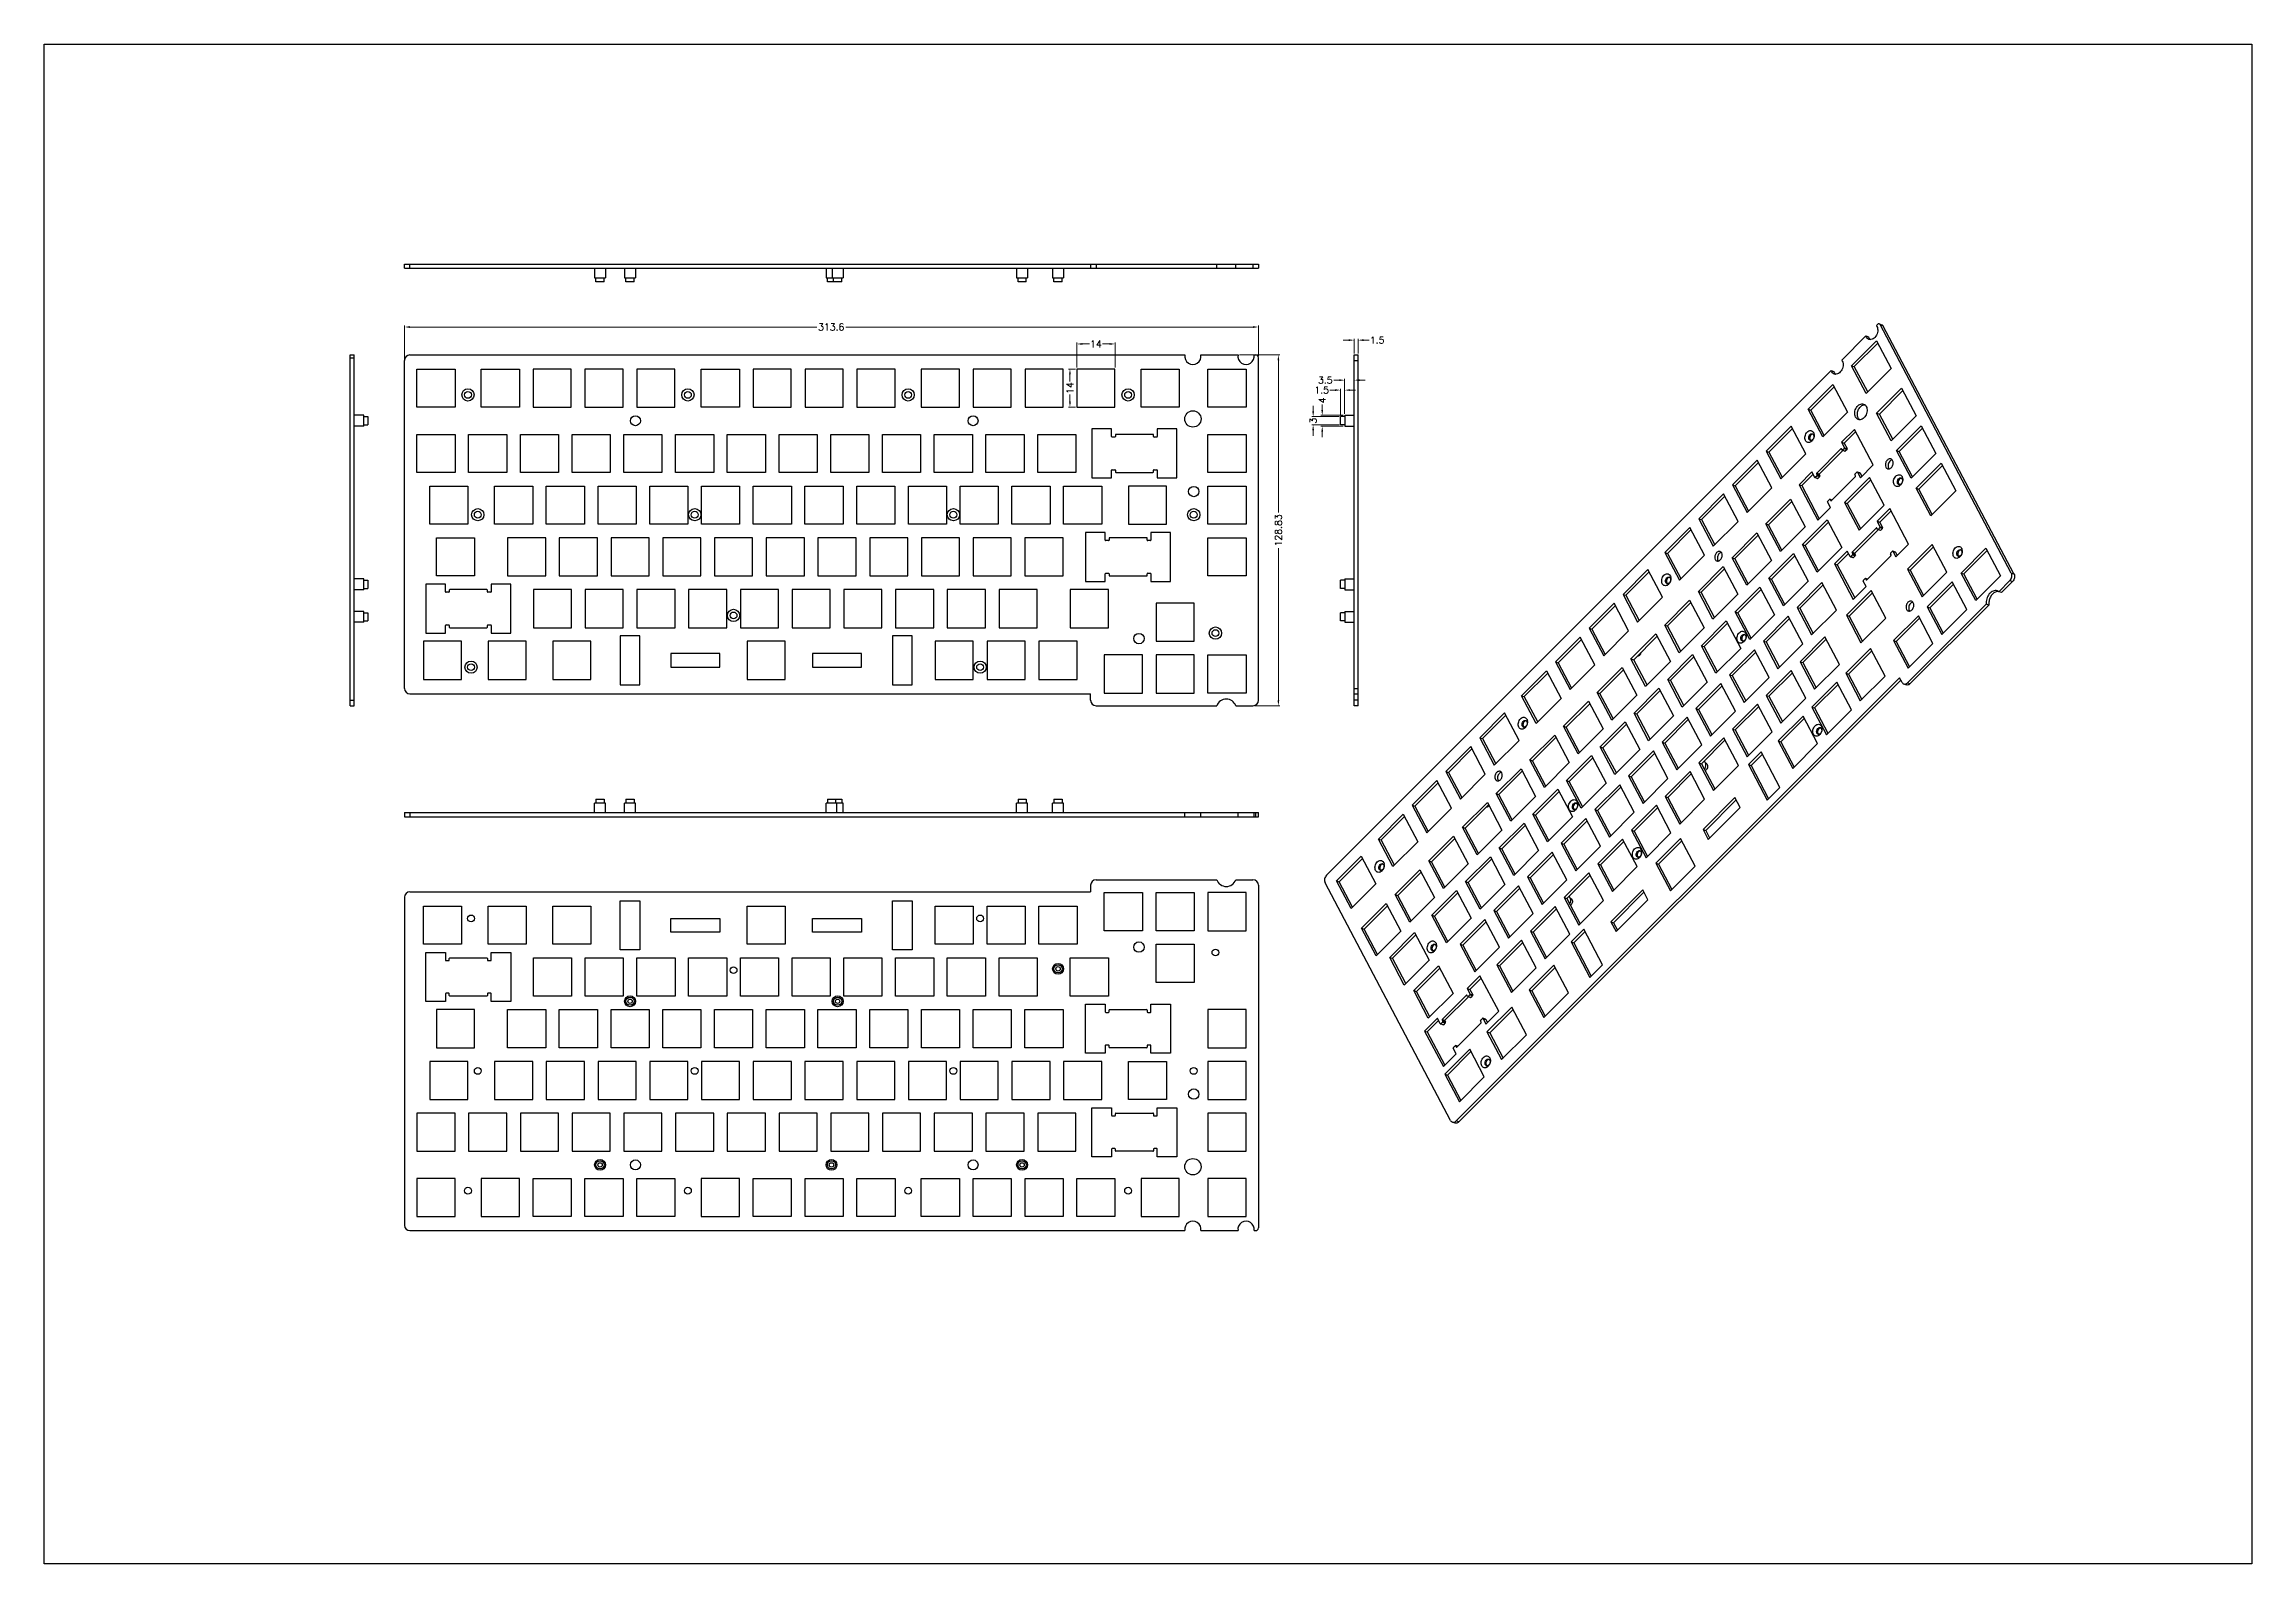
# Model space of a CAD drawing. Header units: millimetres. Extents: x 1236 to 3247, y -1329 to 363.
# Drawn here: x 1236 to 2046, y -195 to 363 of the extents above; entities that cross this region are included whole.
import ezdxf

# ---------------------------------------------------------------- set-up
doc = ezdxf.new("R2010")
doc.units = ezdxf.units.MM
doc.header["$LTSCALE"] = 30.734
doc.header["$PDMODE"] = 3
doc.header["$PDSIZE"] = 8
doc.layers.get('0').update_dxf_attribs({"linetype": 'CONTINUOUS'})
doc.layers.get('Defpoints').update_dxf_attribs({"linetype": 'CONTINUOUS'})
doc.layers.add('dim', color=82, linetype='CONTINUOUS', lineweight=9)
doc.styles.add('ROMANC', font='romanc.shx', dxfattribs={"bigfont": 'gbcbig.shx'})
doc.dimstyles.new('YanXiu', dxfattribs={"dimtxt": 2.5, "dimasz": 2.2, "dimexe": 0.66, "dimexo": 0.66, "dimgap": 0.66, "dimtad": 0, "dimdsep": 46, "dimtxsty": 'ROMANC', "dimcen": 0, "dimclrd": 256, "dimclre": 131, "dimclrt": 42, "dimazin": 2, "dimtfac": 1, "dimtofl": 0, "dimtmove": 0, "dimatfit": 3, "dimfxl": 1, "dimlwd": 5, "dimlwe": 5, "dimarcsym": 0})

msp = doc.modelspace()

# ---------------------------------------------------------------- blocks, each defined once
blk = doc.blocks.new('*D0')
at = {"layer": 'Defpoints', "color": 0}
for p in [(1681.51, 259.27), (1367.91, 247.01), (1681.51, 248.01)]:
    blk.add_point(p, dxfattribs=at)
at = {"layer": 'dim', "color": 131, "lineweight": 5}
for p, q in [((1367.91, 247.51), (1367.91, 259.77)), ((1681.51, 248.51), (1681.51, 259.77))]:
    blk.add_line(p, q, dxfattribs=at)
at = {"layer": 'dim', "lineweight": 5}
for p, q in [((1369.91, 259.27), (1519.29, 259.27)), ((1679.51, 259.27), (1529.93, 259.27))]:
    blk.add_line(p, q, dxfattribs=at)
at = {"layer": 'dim'}
for points in [[(1369.91, 259.6), (1369.91, 258.93), (1367.91, 259.27)], [(1679.51, 259.6), (1679.51, 258.93), (1681.51, 259.27)]]:
    blk.add_solid(points, dxfattribs=at)
at = {"layer": 'dim', "color": 42, "insert": (1524.61, 259.27), "char_height": 2.5, "attachment_point": 5, "style": 'ROMANC'}
blk.add_mtext('313.6', dxfattribs=at)
blk = doc.blocks.new('*D1')
at = {"layer": 'Defpoints', "color": 0}
for p in [(1674.01, 249.01), (1679.51, 120.17), (1688.84, 120.17)]:
    blk.add_point(p, dxfattribs=at)
at = {"layer": 'dim', "color": 131, "lineweight": 5}
for p, q in [((1674.51, 249.01), (1689.34, 249.01)), ((1680.01, 120.17), (1689.34, 120.17))]:
    blk.add_line(p, q, dxfattribs=at)
at = {"layer": 'dim', "lineweight": 5}
for p, q in [((1688.84, 247.01), (1688.84, 191.1)), ((1688.84, 122.17), (1688.84, 178.08))]:
    blk.add_line(p, q, dxfattribs=at)
at = {"layer": 'dim'}
for points in [[(1688.5, 247.01), (1689.17, 247.01), (1688.84, 249.01)], [(1688.5, 122.17), (1689.17, 122.17), (1688.84, 120.17)]]:
    blk.add_solid(points, dxfattribs=at)
at = {"layer": 'dim', "color": 42, "insert": (1688.84, 184.59), "char_height": 2.5, "attachment_point": 5, "rotation": 90, "style": 'ROMANC'}
blk.add_mtext('128.83', dxfattribs=at)
blk = doc.blocks.new('*D2')
at = {"layer": 'Defpoints', "color": 0}
for p in [(1718.17, 254.44), (1716.67, 249.01), (1718.17, 249.01)]:
    blk.add_point(p, dxfattribs=at)
at = {"layer": 'dim', "lineweight": 5}
for p, q in [((1714.67, 254.44), (1712.67, 254.44)), ((1720.17, 254.44), (1722.17, 254.44))]:
    blk.add_line(p, q, dxfattribs=at)
at = {"layer": 'dim', "color": 131, "lineweight": 5}
for p, q in [((1716.67, 249.51), (1716.67, 254.94)), ((1718.17, 249.51), (1718.17, 254.94))]:
    blk.add_line(p, q, dxfattribs=at)
at = {"layer": 'dim'}
for points in [[(1714.67, 254.78), (1714.67, 254.11), (1716.67, 254.44)], [(1720.17, 254.78), (1720.17, 254.11), (1718.17, 254.44)]]:
    blk.add_solid(points, dxfattribs=at)
at = {"layer": 'dim', "color": 42, "insert": (1725.11, 254.44), "char_height": 2.5, "attachment_point": 5, "style": 'ROMANC'}
blk.add_mtext('1.5', dxfattribs=at)
blk = doc.blocks.new('*D3')
at = {"layer": 'Defpoints', "color": 0}
for p in [(1704.93, 226.84), (1713.17, 226.84), (1713.17, 222.84)]:
    blk.add_point(p, dxfattribs=at)
at = {"layer": 'dim', "lineweight": 5}
for p, q in [((1704.93, 228.84), (1704.93, 230.84)), ((1704.93, 220.84), (1704.93, 218.84))]:
    blk.add_line(p, q, dxfattribs=at)
at = {"layer": 'dim', "color": 131, "lineweight": 5}
for p, q in [((1712.67, 226.84), (1704.43, 226.84)), ((1712.67, 222.84), (1704.43, 222.84))]:
    blk.add_line(p, q, dxfattribs=at)
at = {"layer": 'dim'}
for points in [[(1704.6, 228.84), (1705.26, 228.84), (1704.93, 226.84)], [(1704.6, 220.84), (1705.26, 220.84), (1704.93, 222.84)]]:
    blk.add_solid(points, dxfattribs=at)
at = {"layer": 'dim', "color": 42, "insert": (1704.93, 232.29), "char_height": 2.5, "attachment_point": 5, "rotation": 90, "style": 'ROMANC'}
blk.add_mtext('4', dxfattribs=at)
blk = doc.blocks.new('*D4')
at = {"layer": 'Defpoints', "color": 0}
for p in [(1701.6, 223.34), (1711.67, 226.34), (1711.67, 223.34)]:
    blk.add_point(p, dxfattribs=at)
at = {"layer": 'dim', "lineweight": 5}
for p, q in [((1701.6, 228.34), (1701.6, 230.34)), ((1701.6, 221.34), (1701.6, 219.34))]:
    blk.add_line(p, q, dxfattribs=at)
at = {"layer": 'dim', "color": 131, "lineweight": 5}
for p, q in [((1711.17, 226.34), (1701.1, 226.34)), ((1711.17, 223.34), (1701.1, 223.34))]:
    blk.add_line(p, q, dxfattribs=at)
at = {"layer": 'dim'}
for points in [[(1701.26, 228.34), (1701.93, 228.34), (1701.6, 226.34)], [(1701.26, 221.34), (1701.93, 221.34), (1701.6, 223.34)]]:
    blk.add_solid(points, dxfattribs=at)
at = {"layer": 'dim', "color": 42, "insert": (1701.6, 224.84), "char_height": 2.5, "attachment_point": 5, "rotation": 90, "style": 'ROMANC'}
blk.add_mtext('3', dxfattribs=at)
blk = doc.blocks.new('*D5')
at = {"layer": 'Defpoints', "color": 0}
for p in [(1713.17, 239.75), (1713.17, 226.84), (1716.67, 226.84)]:
    blk.add_point(p, dxfattribs=at)
at = {"layer": 'dim', "lineweight": 5}
for p, q in [((1711.17, 239.75), (1709.17, 239.75)), ((1718.67, 239.75), (1720.67, 239.75))]:
    blk.add_line(p, q, dxfattribs=at)
at = {"layer": 'dim', "color": 131, "lineweight": 5}
for p, q in [((1713.17, 227.34), (1713.17, 240.25)), ((1716.67, 227.34), (1716.67, 240.25))]:
    blk.add_line(p, q, dxfattribs=at)
at = {"layer": 'dim'}
for points in [[(1711.17, 240.08), (1711.17, 239.42), (1713.17, 239.75)], [(1718.67, 240.08), (1718.67, 239.42), (1716.67, 239.75)]]:
    blk.add_solid(points, dxfattribs=at)
at = {"layer": 'dim', "color": 42, "insert": (1706.06, 239.75), "char_height": 2.5, "attachment_point": 5, "style": 'ROMANC'}
blk.add_mtext('3.5', dxfattribs=at)
blk = doc.blocks.new('*D6')
at = {"layer": 'Defpoints', "color": 0}
for p in [(1711.67, 236.1), (1711.67, 226.34), (1713.17, 226.84)]:
    blk.add_point(p, dxfattribs=at)
at = {"layer": 'dim', "lineweight": 5}
for p, q in [((1709.67, 236.1), (1707.67, 236.1)), ((1715.17, 236.1), (1717.17, 236.1))]:
    blk.add_line(p, q, dxfattribs=at)
at = {"layer": 'dim', "color": 131, "lineweight": 5}
for p, q in [((1711.67, 226.84), (1711.67, 236.6)), ((1713.17, 227.34), (1713.17, 236.6))]:
    blk.add_line(p, q, dxfattribs=at)
at = {"layer": 'dim'}
for points in [[(1709.67, 236.43), (1709.67, 235.77), (1711.67, 236.1)], [(1715.17, 236.43), (1715.17, 235.77), (1713.17, 236.1)]]:
    blk.add_solid(points, dxfattribs=at)
at = {"layer": 'dim', "color": 42, "insert": (1704.73, 236.1), "char_height": 2.5, "attachment_point": 5, "style": 'ROMANC'}
blk.add_mtext('1.5', dxfattribs=at)
blk = doc.blocks.new('*D7')
at = {"layer": 'Defpoints', "color": 0}
for p in [(1628.83, 253.04), (1614.83, 243.84), (1628.83, 243.84)]:
    blk.add_point(p, dxfattribs=at)
at = {"layer": 'dim', "color": 131, "lineweight": 5}
for p, q in [((1614.83, 244.34), (1614.83, 253.53)), ((1628.83, 244.34), (1628.83, 253.53))]:
    blk.add_line(p, q, dxfattribs=at)
at = {"layer": 'dim', "lineweight": 5}
for p, q in [((1616.83, 253.04), (1619.42, 253.04)), ((1626.83, 253.04), (1624.23, 253.04))]:
    blk.add_line(p, q, dxfattribs=at)
at = {"layer": 'dim'}
for points in [[(1616.83, 253.37), (1616.83, 252.7), (1614.83, 253.04)], [(1626.83, 253.37), (1626.83, 252.7), (1628.83, 253.04)]]:
    blk.add_solid(points, dxfattribs=at)
at = {"layer": 'dim', "color": 42, "insert": (1621.83, 253.04), "char_height": 2.5, "attachment_point": 5, "style": 'ROMANC'}
blk.add_mtext('14', dxfattribs=at)
blk = doc.blocks.new('*D8')
at = {"layer": 'Defpoints', "color": 0}
for p in [(1614.83, 243.84), (1612.28, 229.84), (1614.83, 229.84)]:
    blk.add_point(p, dxfattribs=at)
at = {"layer": 'dim', "color": 131, "lineweight": 5}
for p, q in [((1614.33, 243.84), (1611.78, 243.84)), ((1614.33, 229.84), (1611.78, 229.84))]:
    blk.add_line(p, q, dxfattribs=at)
at = {"layer": 'dim', "lineweight": 5}
for p, q in [((1612.28, 241.84), (1612.28, 239.24)), ((1612.28, 231.84), (1612.28, 234.43))]:
    blk.add_line(p, q, dxfattribs=at)
at = {"layer": 'dim'}
for points in [[(1611.95, 241.84), (1612.62, 241.84), (1612.28, 243.84)], [(1611.95, 231.84), (1612.62, 231.84), (1612.28, 229.84)]]:
    blk.add_solid(points, dxfattribs=at)
at = {"layer": 'dim', "color": 42, "insert": (1612.28, 236.84), "char_height": 2.5, "attachment_point": 5, "rotation": 90, "style": 'ROMANC'}
blk.add_mtext('14', dxfattribs=at)

# ---------------------------------------------------------------- dimensions: what is measured, and where the dimension line sits
at = {"layer": 'dim'}
dim = msp.add_linear_dim(base=(1681.508, 259.268), p1=(1367.908, 247.006), p2=(1681.508, 248.006), dimstyle='YanXiu', override={"dimasz": 2, "dimexe": 0.49975, "dimexo": 0.49975, "dimgap": 0.49975}, dxfattribs=at)
dim.commit()
dim.dimension.update_dxf_attribs({"geometry": '*D0', "text_midpoint": (1524.611, 259.268), "dimtype": 160})
for base, p1, p2, picture, middle in [((1628.825, 253.035), (1614.825, 243.839), (1628.825, 243.839), '*D7', (1621.825, 253.035)), ((1718.174, 254.442), (1716.674, 249.006), (1718.174, 249.006), '*D2', (1725.114, 254.442)), ((1711.674, 236.1), (1713.174, 226.838), (1711.674, 226.339), '*D6', (1704.734, 236.1)), ((1713.174, 239.751), (1716.674, 226.839), (1713.174, 226.838), '*D5', (1706.055, 239.751))]:
    dim = msp.add_linear_dim(base=base, p1=p1, p2=p2, dimstyle='YanXiu', override={"dimasz": 2, "dimexe": 0.49975, "dimexo": 0.49975, "dimgap": 0.49975}, dxfattribs=at)
    dim.commit()
    dim.dimension.update_dxf_attribs({"geometry": picture, "text_midpoint": middle})
for base, p1, p2, picture, middle in [((1612.283, 229.839), (1614.825, 243.839), (1614.825, 229.839), '*D8', (1612.283, 236.839)), ((1688.838, 120.172), (1674.008, 249.006), (1679.508, 120.172), '*D1', (1688.838, 184.589)), ((1701.598, 223.339), (1711.674, 226.339), (1711.674, 223.339), '*D4', (1701.598, 224.839))]:
    dim = msp.add_linear_dim(base=base, p1=p1, p2=p2, angle=90, dimstyle='YanXiu', override={"dimasz": 2, "dimexe": 0.49975, "dimexo": 0.49975, "dimgap": 0.49975}, dxfattribs=at)
    dim.commit()
    dim.dimension.update_dxf_attribs({"geometry": picture, "text_midpoint": middle})
dim = msp.add_linear_dim(base=(1704.929, 226.839), p1=(1713.174, 222.839), p2=(1713.174, 226.839), angle=90, dimstyle='YanXiu', override={"dimasz": 2, "dimexe": 0.49975, "dimexo": 0.49975, "dimgap": 0.49975}, dxfattribs=at)
dim.commit()
dim.dimension.update_dxf_attribs({"geometry": '*D3', "text_midpoint": (1704.929, 232.291), "dimtype": 160})

# ---------------------------------------------------------------- linework, layer by layer
at = {"color": 7, "linetype": 'Continuous'}
for p, q in [((1367.908, 280.841), (1367.908, 282.341)), ((1367.908, 282.341), (1681.508, 282.341)), ((1367.908, 280.841), (1681.508, 280.841)), ((1369.908, 280.841), (1369.908, 282.341)), ((1437.708, 280.841), (1437.708, 277.341)), ((1437.708, 277.341), (1441.708, 277.341)), ((1438.208, 275.841), (1438.208, 277.341)), ((1441.208, 275.841), (1438.208, 275.841)), ((1441.208, 275.841), (1441.208, 277.341)), ((1441.708, 280.841), (1441.708, 277.341)), ((1448.738, 280.841), (1448.738, 277.341)), ((1448.738, 277.341), (1452.738, 277.341)), ((1449.238, 275.841), (1449.238, 277.341)), ((1452.238, 275.841), (1449.238, 275.841)), ((1452.238, 275.841), (1452.238, 277.341)), ((1452.738, 280.841), (1452.738, 277.341)), ((1522.708, 280.841), (1522.708, 277.341)), ((1522.708, 277.341), (1528.973, 277.341)), ((1523.208, 275.841), (1523.208, 277.341)), ((1528.473, 275.841), (1523.208, 275.841)), ((1524.973, 280.841), (1524.973, 277.341)), ((1525.473, 275.841), (1525.473, 277.341)), ((1528.473, 275.841), (1528.473, 277.341)), ((1528.973, 280.841), (1528.973, 277.341)), ((1592.708, 280.841), (1592.708, 277.341)), ((1592.708, 277.341), (1596.708, 277.341)), ((1593.208, 275.841), (1593.208, 277.341)), ((1596.208, 275.841), (1593.208, 275.841)), ((1596.208, 275.841), (1596.208, 277.341)), ((1596.708, 280.841), (1596.708, 277.341)), ((1605.913, 280.841), (1605.913, 277.341)), ((1605.913, 277.341), (1609.913, 277.341)), ((1606.413, 275.841), (1606.413, 277.341)), ((1609.413, 275.841), (1606.413, 275.841)), ((1609.413, 275.841), (1609.413, 277.341)), ((1609.913, 280.841), (1609.913, 277.341)), ((1619.873, 282.341), (1619.873, 280.841)), ((1621.873, 282.341), (1621.873, 280.841)), ((1666.202, 280.841), (1666.202, 282.341)), ((1673.213, 280.841), (1673.213, 282.341)), ((1679.508, 282.341), (1679.508, 280.841)), ((1681.508, 282.341), (1681.508, 280.841)), ((1908.437, 259.839), (1908.81, 260.212)), ((1909.516, 260.433), (1910.499, 260.097)), ((1958.005, 168.9), (1909.844, 260.138)), ((1909.844, 260.138), (1910.827, 259.802)), ((1958.988, 168.564), (1910.827, 259.802)), ((1895.711, 247.112), (1904.577, 255.978)), ((1899.367, 245.045), (1908.486, 254.163)), ((1900.35, 244.709), (1908.941, 253.3)), ((1904.577, 255.978), (1905.56, 255.643)), ((1908.486, 254.163), (1913.844, 244.012)), ((1347.954, 120.172), (1347.954, 249.006)), ((1347.954, 249.006), (1349.454, 249.006)), ((1347.954, 248.006), (1349.454, 248.006)), ((1349.454, 120.172), (1349.454, 249.006)), ((1367.908, 126.539), (1367.908, 247.006)), ((1369.908, 249.006), (1654.468, 249.006)), ((1372.443, 229.839), (1372.443, 243.839)), ((1372.443, 243.839), (1386.443, 243.839)), ((1386.443, 243.839), (1386.443, 229.839)), ((1396.08, 229.839), (1396.08, 243.839)), ((1396.08, 243.839), (1410.08, 243.839)), ((1410.08, 243.839), (1410.08, 229.839)), ((1415.13, 243.839), (1415.13, 229.839)), ((1429.13, 243.839), (1415.13, 243.839)), ((1429.13, 229.839), (1429.13, 243.839)), ((1434.18, 243.839), (1434.18, 229.839)), ((1448.18, 243.839), (1434.18, 243.839)), ((1448.18, 229.839), (1448.18, 243.839)), ((1453.23, 243.839), (1453.23, 229.839)), ((1467.23, 243.839), (1453.23, 243.839)), ((1467.23, 229.839), (1467.23, 243.839)), ((1476.888, 229.839), (1476.888, 243.839)), ((1476.888, 243.839), (1490.888, 243.839)), ((1490.888, 243.839), (1490.888, 229.839)), ((1495.938, 243.839), (1495.938, 229.839)), ((1509.938, 243.839), (1495.938, 243.839)), ((1509.938, 229.839), (1509.938, 243.839)), ((1514.988, 243.839), (1514.988, 229.839)), ((1528.988, 243.839), (1514.988, 243.839)), ((1528.988, 229.839), (1528.988, 243.839)), ((1534.038, 243.839), (1534.038, 229.839)), ((1548.038, 243.839), (1534.038, 243.839)), ((1548.038, 229.839), (1548.038, 243.839)), ((1557.675, 243.839), (1557.675, 229.839)), ((1571.675, 243.839), (1557.675, 243.839)), ((1571.675, 229.839), (1571.675, 243.839)), ((1576.725, 243.839), (1576.725, 229.839)), ((1590.725, 243.839), (1576.725, 243.839)), ((1590.725, 229.839), (1590.725, 243.839)), ((1609.775, 243.839), (1595.775, 243.839)), ((1595.775, 243.839), (1595.775, 229.839)), ((1609.775, 229.839), (1609.775, 243.839)), ((1628.825, 243.839), (1614.825, 243.839)), ((1614.825, 243.839), (1614.825, 229.839)), ((1628.825, 229.839), (1628.825, 243.839)), ((1638.443, 243.839), (1652.443, 243.839)), ((1638.443, 229.839), (1638.443, 243.839)), ((1652.443, 243.839), (1652.443, 229.839)), ((1660.395, 249.006), (1674.008, 249.006)), ((1662.973, 243.839), (1676.973, 243.839)), ((1662.973, 229.839), (1662.973, 243.839)), ((1676.973, 243.839), (1676.973, 229.839)), ((1679.935, 249.006), (1680.508, 249.006)), ((1681.508, 122.172), (1681.508, 248.006)), ((1706.52, 57.921), (1891.851, 243.252)), ((1716.674, 120.172), (1716.674, 249.006)), ((1716.674, 249.006), (1718.174, 249.006)), ((1716.674, 247.006), (1718.174, 247.006)), ((1718.174, 120.172), (1718.174, 249.006)), ((1891.851, 243.252), (1892.834, 242.917)), ((1904.726, 234.894), (1899.367, 245.045)), ((1899.367, 245.045), (1900.35, 244.709)), ((1905.253, 235.421), (1900.35, 244.709)), ((1913.844, 244.012), (1904.726, 234.894)), ((1883.391, 229.069), (1892.509, 238.187)), ((1884.374, 228.733), (1892.965, 237.324)), ((1892.509, 238.187), (1897.868, 228.036)), ((1908.553, 227.643), (1917.671, 236.761)), ((1909.536, 227.308), (1918.127, 235.898)), ((1917.671, 236.761), (1923.029, 226.61)), ((1386.443, 229.839), (1372.443, 229.839)), ((1410.08, 229.839), (1396.08, 229.839)), ((1415.13, 229.839), (1429.13, 229.839)), ((1434.18, 229.839), (1448.18, 229.839)), ((1453.23, 229.839), (1467.23, 229.839)), ((1490.888, 229.839), (1476.888, 229.839)), ((1495.938, 229.839), (1509.938, 229.839)), ((1514.988, 229.839), (1528.988, 229.839)), ((1534.038, 229.839), (1548.038, 229.839)), ((1557.675, 229.839), (1571.675, 229.839)), ((1576.725, 229.839), (1590.725, 229.839)), ((1595.775, 229.839), (1609.775, 229.839)), ((1614.825, 229.839), (1628.825, 229.839)), ((1652.443, 229.839), (1638.443, 229.839)), ((1676.973, 229.839), (1662.973, 229.839)), ((1888.75, 218.918), (1883.391, 229.069)), ((1883.391, 229.069), (1884.374, 228.733)), ((1889.277, 219.445), (1884.374, 228.733)), ((1897.868, 228.036), (1888.75, 218.918)), ((1913.911, 217.492), (1908.553, 227.643)), ((1908.553, 227.643), (1909.536, 227.308)), ((1914.438, 218.02), (1909.536, 227.308)), ((1352.954, 226.839), (1349.454, 226.839)), ((1352.954, 222.839), (1349.454, 222.839)), ((1352.954, 222.84), (1352.954, 226.838)), ((1352.954, 226.339), (1354.454, 226.339)), ((1352.954, 223.339), (1354.454, 223.339)), ((1354.454, 226.339), (1354.454, 223.339)), ((1372.443, 205.839), (1372.443, 219.839)), ((1372.443, 219.839), (1386.443, 219.839)), ((1386.443, 219.839), (1386.443, 205.839)), ((1391.443, 205.839), (1391.443, 219.839)), ((1391.443, 219.839), (1405.443, 219.839)), ((1405.443, 219.839), (1405.443, 205.839)), ((1410.443, 205.839), (1410.443, 219.839)), ((1410.443, 219.839), (1424.443, 219.839)), ((1424.443, 219.839), (1424.443, 205.839)), ((1429.443, 205.839), (1429.443, 219.839)), ((1429.443, 219.839), (1443.443, 219.839)), ((1443.443, 219.839), (1443.443, 205.839)), ((1448.443, 205.839), (1448.443, 219.839)), ((1448.443, 219.839), (1462.443, 219.839)), ((1462.443, 219.839), (1462.443, 205.839)), ((1467.443, 205.839), (1467.443, 219.839)), ((1467.443, 219.839), (1481.443, 219.839)), ((1481.443, 219.839), (1481.443, 205.839)), ((1486.443, 205.839), (1486.443, 219.839)), ((1486.443, 219.839), (1500.443, 219.839)), ((1500.443, 219.839), (1500.443, 205.839)), ((1505.443, 205.839), (1505.443, 219.839)), ((1505.443, 219.839), (1519.443, 219.839)), ((1519.443, 219.839), (1519.443, 205.839)), ((1524.443, 205.839), (1524.443, 219.839)), ((1524.443, 219.839), (1538.443, 219.839)), ((1538.443, 219.839), (1538.443, 205.839)), ((1543.443, 205.839), (1543.443, 219.839)), ((1543.443, 219.839), (1557.443, 219.839)), ((1557.443, 219.839), (1557.443, 205.839)), ((1562.443, 219.839), (1576.443, 219.839)), ((1562.443, 205.839), (1562.443, 219.839)), ((1576.443, 219.839), (1576.443, 205.839)), ((1581.443, 219.839), (1595.443, 219.839)), ((1581.443, 205.839), (1581.443, 219.839)), ((1595.443, 219.839), (1595.443, 205.839)), ((1600.443, 219.839), (1614.443, 219.839)), ((1600.443, 205.839), (1600.443, 219.839)), ((1614.443, 219.839), (1614.443, 205.839)), ((1627.568, 221.839), (1620.368, 221.839)), ((1620.368, 221.839), (1620.368, 203.839)), ((1627.568, 219.039), (1627.568, 221.839)), ((1628.968, 219.639), (1628.968, 219.039)), ((1642.768, 219.839), (1629.168, 219.839)), ((1642.968, 219.039), (1642.968, 219.639)), ((1651.568, 221.839), (1644.368, 221.839)), ((1644.368, 221.839), (1644.368, 219.039)), ((1651.568, 203.839), (1651.568, 221.839)), ((1662.973, 219.839), (1676.973, 219.839)), ((1662.973, 205.839), (1662.973, 219.839)), ((1676.973, 219.839), (1676.973, 205.839)), ((1711.674, 223.339), (1711.674, 226.339)), ((1713.174, 226.339), (1711.674, 226.339)), ((1713.174, 223.339), (1711.674, 223.339)), ((1713.174, 226.839), (1716.674, 226.839)), ((1713.174, 226.838), (1713.174, 222.84)), ((1713.174, 222.839), (1716.674, 222.839)), ((1877.128, 222.805), (1868.01, 213.687)), ((1877.583, 221.942), (1868.992, 213.351)), ((1882.486, 212.654), (1877.128, 222.805)), ((1900.36, 221.666), (1895.67, 216.976)), ((1900.815, 220.802), (1896.653, 216.64)), ((1907.249, 208.614), (1900.36, 221.666)), ((1923.029, 226.61), (1913.911, 217.492)), ((1915.825, 213.867), (1924.943, 222.985)), ((1916.808, 213.531), (1925.398, 222.122)), ((1924.943, 222.985), (1930.301, 212.834)), ((1628.768, 218.839), (1627.768, 218.839)), ((1644.168, 218.839), (1643.168, 218.839)), ((1868.01, 213.687), (1873.368, 203.536)), ((1868.01, 213.687), (1868.992, 213.351)), ((1868.992, 213.351), (1873.895, 204.063)), ((1873.368, 203.536), (1882.486, 212.654)), ((1895.394, 214.484), (1886.536, 205.627)), ((1896.125, 213.897), (1887.519, 205.291)), ((1895.394, 214.484), (1895.583, 214.419)), ((1895.83, 214.034), (1895.6, 214.469)), ((1895.67, 216.976), (1896.742, 214.946)), ((1895.67, 216.976), (1896.653, 216.64)), ((1896.879, 213.639), (1895.896, 213.975)), ((1896.688, 214.671), (1896.037, 214.019)), ((1896.037, 214.019), (1897.02, 213.684)), ((1896.653, 216.64), (1897.725, 214.61)), ((1896.688, 214.671), (1897.671, 214.335)), ((1896.742, 214.946), (1897.725, 214.61)), ((1897.671, 214.335), (1897.02, 213.684)), ((1921.183, 203.716), (1915.825, 213.867)), ((1915.825, 213.867), (1916.808, 213.531)), ((1921.71, 204.244), (1916.808, 213.531)), ((1930.301, 212.834), (1921.183, 203.716)), ((1386.443, 205.839), (1372.443, 205.839)), ((1405.443, 205.839), (1391.443, 205.839)), ((1424.443, 205.839), (1410.443, 205.839)), ((1443.443, 205.839), (1429.443, 205.839)), ((1462.443, 205.839), (1448.443, 205.839)), ((1481.443, 205.839), (1467.443, 205.839)), ((1500.443, 205.839), (1486.443, 205.839)), ((1519.443, 205.839), (1505.443, 205.839)), ((1538.443, 205.839), (1524.443, 205.839)), ((1557.443, 205.839), (1543.443, 205.839)), ((1576.443, 205.839), (1562.443, 205.839)), ((1595.443, 205.839), (1581.443, 205.839)), ((1614.443, 205.839), (1600.443, 205.839)), ((1620.368, 203.839), (1627.568, 203.839)), ((1627.568, 203.839), (1627.568, 206.639)), ((1627.768, 206.839), (1628.768, 206.839)), ((1628.968, 206.639), (1628.968, 206.039)), ((1629.168, 205.839), (1642.768, 205.839)), ((1642.968, 206.039), (1642.968, 206.639)), ((1643.168, 206.839), (1644.168, 206.839)), ((1644.368, 206.639), (1644.368, 203.839)), ((1644.368, 203.839), (1651.568, 203.839)), ((1676.973, 205.839), (1662.973, 205.839)), ((1864.721, 210.398), (1855.603, 201.28)), ((1865.176, 209.535), (1856.585, 200.944)), ((1870.079, 200.247), (1864.721, 210.398)), ((1884.729, 206.035), (1880.039, 201.345)), ((1885.184, 205.172), (1881.022, 201.01)), ((1885.8, 204.004), (1884.729, 206.035)), ((1886.849, 203.61), (1885.866, 203.945)), ((1886.658, 204.641), (1886.007, 203.99)), ((1886.007, 203.99), (1886.99, 203.654)), ((1886.482, 205.351), (1886.712, 204.916)), ((1886.482, 205.351), (1887.465, 205.015)), ((1886.536, 205.627), (1887.519, 205.291)), ((1886.658, 204.641), (1887.641, 204.305)), ((1886.712, 204.916), (1887.695, 204.58)), ((1887.641, 204.305), (1886.99, 203.654)), ((1887.465, 205.015), (1887.695, 204.58)), ((1891.894, 195.476), (1900.752, 204.333)), ((1905.902, 203.945), (1896.784, 194.827)), ((1906.358, 203.082), (1897.767, 194.491)), ((1900.806, 204.608), (1900.576, 205.043)), ((1900.63, 205.319), (1901.281, 205.97)), ((1902.405, 205.679), (1901.422, 206.014)), ((1901.488, 205.955), (1902.559, 203.925)), ((1901.488, 205.955), (1902.471, 205.62)), ((1902.471, 205.62), (1903.087, 204.452)), ((1902.559, 203.925), (1907.249, 208.614)), ((1911.261, 193.794), (1905.902, 203.945)), ((1923.097, 200.091), (1932.215, 209.209)), ((1924.08, 199.755), (1932.67, 208.346)), ((1932.215, 209.209), (1937.573, 199.058)), ((1377.208, 186.839), (1377.208, 200.839)), ((1377.208, 200.839), (1391.208, 200.839)), ((1391.208, 200.839), (1391.208, 186.839)), ((1400.973, 186.839), (1400.973, 200.839)), ((1400.973, 200.839), (1414.973, 200.839)), ((1414.973, 200.839), (1414.973, 186.839)), ((1419.973, 186.839), (1419.973, 200.839)), ((1419.973, 200.839), (1433.973, 200.839)), ((1433.973, 200.839), (1433.973, 186.839)), ((1438.973, 186.839), (1438.973, 200.839)), ((1438.973, 200.839), (1452.973, 200.839)), ((1452.973, 200.839), (1452.973, 186.839)), ((1457.973, 186.839), (1457.973, 200.839)), ((1457.973, 200.839), (1471.973, 200.839)), ((1471.973, 200.839), (1471.973, 186.839)), ((1476.973, 186.839), (1476.973, 200.839)), ((1476.973, 200.839), (1490.973, 200.839)), ((1490.973, 200.839), (1490.973, 186.839)), ((1495.973, 186.839), (1495.973, 200.839)), ((1495.973, 200.839), (1509.973, 200.839)), ((1509.973, 200.839), (1509.973, 186.839)), ((1514.973, 186.839), (1514.973, 200.839)), ((1514.973, 200.839), (1528.973, 200.839)), ((1528.973, 200.839), (1528.973, 186.839)), ((1533.973, 186.839), (1533.973, 200.839)), ((1533.973, 200.839), (1547.973, 200.839)), ((1547.973, 200.839), (1547.973, 186.839)), ((1552.973, 200.839), (1566.973, 200.839)), ((1552.973, 186.839), (1552.973, 200.839)), ((1566.973, 200.839), (1566.973, 186.839)), ((1571.973, 200.839), (1585.973, 200.839)), ((1571.973, 186.839), (1571.973, 200.839)), ((1585.973, 200.839), (1585.973, 186.839)), ((1590.973, 200.839), (1604.973, 200.839)), ((1590.973, 186.839), (1590.973, 200.839)), ((1604.973, 200.839), (1604.973, 186.839)), ((1609.973, 200.839), (1623.973, 200.839)), ((1609.973, 186.839), (1609.973, 200.839)), ((1623.973, 200.839), (1623.973, 186.839)), ((1647.738, 200.839), (1633.738, 200.839)), ((1633.738, 200.839), (1633.738, 186.839)), ((1647.738, 186.839), (1647.738, 200.839)), ((1662.973, 200.839), (1676.973, 200.839)), ((1662.973, 186.839), (1662.973, 200.839)), ((1676.973, 200.839), (1676.973, 186.839)), ((1852.314, 197.991), (1843.195, 188.873)), ((1852.769, 197.128), (1844.178, 188.537)), ((1857.672, 187.84), (1852.314, 197.991)), ((1855.603, 201.28), (1860.961, 191.129)), ((1855.603, 201.28), (1856.585, 200.944)), ((1856.585, 200.944), (1861.488, 191.656)), ((1860.961, 191.129), (1870.079, 200.247)), ((1867.828, 186.918), (1876.946, 196.036)), ((1868.811, 186.582), (1877.402, 195.173)), ((1876.946, 196.036), (1882.304, 185.885)), ((1880.039, 201.345), (1886.928, 188.294)), ((1880.039, 201.345), (1881.022, 201.01)), ((1881.022, 201.01), (1887.456, 188.821)), ((1891.618, 192.983), (1890.546, 195.014)), ((1890.6, 195.289), (1891.251, 195.94)), ((1892.146, 195.727), (1891.392, 195.984)), ((1891.458, 195.925), (1891.688, 195.49)), ((1891.458, 195.925), (1892.118, 195.7)), ((1891.688, 195.49), (1891.764, 195.464)), ((1896.784, 194.827), (1902.143, 184.676)), ((1896.784, 194.827), (1897.767, 194.491)), ((1923.097, 200.091), (1924.08, 199.755)), ((1928.455, 189.94), (1923.097, 200.091)), ((1928.982, 190.467), (1924.08, 199.755)), ((1937.573, 199.058), (1928.455, 189.94)), ((1391.208, 186.839), (1377.208, 186.839)), ((1414.973, 186.839), (1400.973, 186.839)), ((1433.973, 186.839), (1419.973, 186.839)), ((1452.973, 186.839), (1438.973, 186.839)), ((1471.973, 186.839), (1457.973, 186.839)), ((1490.973, 186.839), (1476.973, 186.839)), ((1509.973, 186.839), (1495.973, 186.839)), ((1528.973, 186.839), (1514.973, 186.839)), ((1547.973, 186.839), (1533.973, 186.839)), ((1566.973, 186.839), (1552.973, 186.839)), ((1585.973, 186.839), (1571.973, 186.839)), ((1604.973, 186.839), (1590.973, 186.839)), ((1623.973, 186.839), (1609.973, 186.839)), ((1633.738, 186.839), (1647.738, 186.839)), ((1676.973, 186.839), (1662.973, 186.839)), ((1843.195, 188.873), (1848.554, 178.722)), ((1843.195, 188.873), (1844.178, 188.537)), ((1844.178, 188.537), (1849.081, 179.249)), ((1848.554, 178.722), (1857.672, 187.84)), ((1873.186, 176.767), (1867.828, 186.918)), ((1867.828, 186.918), (1868.811, 186.582)), ((1873.713, 177.295), (1868.811, 186.582)), ((1881.307, 179.349), (1890.425, 188.467)), ((1882.289, 179.013), (1890.88, 187.604)), ((1886.928, 188.294), (1891.618, 192.983)), ((1890.425, 188.467), (1895.783, 178.316)), ((1897.767, 194.491), (1902.67, 185.203)), ((1902.143, 184.676), (1911.261, 193.794)), ((1913.389, 192.599), (1908.7, 187.91)), ((1908.7, 187.91), (1909.771, 185.879)), ((1908.7, 187.91), (1909.683, 187.574)), ((1913.845, 191.736), (1909.683, 187.574)), ((1909.683, 187.574), (1910.754, 185.544)), ((1920.278, 179.548), (1913.389, 192.599)), ((1379.588, 167.839), (1379.588, 181.839)), ((1379.588, 181.839), (1393.588, 181.839)), ((1393.588, 181.839), (1393.588, 167.839)), ((1405.738, 181.839), (1405.738, 167.839)), ((1419.738, 181.839), (1405.738, 181.839)), ((1419.738, 167.839), (1419.738, 181.839)), ((1424.738, 181.839), (1424.738, 167.839)), ((1438.738, 181.839), (1424.738, 181.839)), ((1438.738, 167.839), (1438.738, 181.839)), ((1443.738, 181.839), (1443.738, 167.839)), ((1457.738, 181.839), (1443.738, 181.839)), ((1457.738, 167.839), (1457.738, 181.839)), ((1462.738, 181.839), (1462.738, 167.839)), ((1476.738, 181.839), (1462.738, 181.839)), ((1476.738, 167.839), (1476.738, 181.839)), ((1481.738, 181.839), (1481.738, 167.839)), ((1495.738, 181.839), (1481.738, 181.839)), ((1495.738, 167.839), (1495.738, 181.839)), ((1500.738, 181.839), (1500.738, 167.839)), ((1514.738, 181.839), (1500.738, 181.839)), ((1514.738, 167.839), (1514.738, 181.839)), ((1519.738, 181.839), (1519.738, 167.839)), ((1533.738, 181.839), (1519.738, 181.839)), ((1533.738, 167.839), (1533.738, 181.839)), ((1552.738, 181.839), (1538.738, 181.839)), ((1538.738, 181.839), (1538.738, 167.839)), ((1552.738, 167.839), (1552.738, 181.839)), ((1571.738, 181.839), (1557.738, 181.839)), ((1557.738, 181.839), (1557.738, 167.839)), ((1571.738, 167.839), (1571.738, 181.839)), ((1590.738, 181.839), (1576.738, 181.839)), ((1576.738, 181.839), (1576.738, 167.839)), ((1590.738, 167.839), (1590.738, 181.839)), ((1609.738, 181.839), (1595.738, 181.839)), ((1595.738, 181.839), (1595.738, 167.839)), ((1609.738, 167.839), (1609.738, 181.839)), ((1625.243, 183.839), (1618.043, 183.839)), ((1618.043, 183.839), (1618.043, 165.839)), ((1625.243, 181.039), (1625.243, 183.839)), ((1626.443, 180.839), (1625.443, 180.839)), ((1626.643, 181.639), (1626.643, 181.039)), ((1640.443, 181.839), (1626.843, 181.839)), ((1640.643, 181.039), (1640.643, 181.639)), ((1641.843, 180.839), (1640.843, 180.839)), ((1649.243, 183.839), (1642.043, 183.839)), ((1642.043, 183.839), (1642.043, 181.039)), ((1649.243, 165.839), (1649.243, 183.839)), ((1662.973, 181.839), (1676.973, 181.839)), ((1662.973, 167.839), (1662.973, 181.839)), ((1676.973, 181.839), (1676.973, 167.839)), ((1839.906, 185.584), (1830.788, 176.466)), ((1840.362, 184.721), (1831.771, 176.13)), ((1845.265, 175.433), (1839.906, 185.584)), ((1855.453, 174.544), (1864.571, 183.662)), ((1856.436, 174.208), (1865.027, 182.799)), ((1864.571, 183.662), (1869.93, 173.511)), ((1882.304, 185.885), (1873.186, 176.767)), ((1886.665, 169.198), (1881.307, 179.349)), ((1881.307, 179.349), (1882.289, 179.013)), ((1887.192, 169.725), (1882.289, 179.013)), ((1908.423, 185.417), (1899.566, 176.56)), ((1909.155, 184.83), (1900.548, 176.224)), ((1908.423, 185.417), (1908.613, 185.353)), ((1908.86, 184.968), (1908.63, 185.403)), ((1909.908, 184.573), (1908.925, 184.909)), ((1909.718, 185.604), (1909.066, 184.953)), ((1909.066, 184.953), (1910.049, 184.617)), ((1909.718, 185.604), (1910.701, 185.268)), ((1909.771, 185.879), (1910.754, 185.544)), ((1910.701, 185.268), (1910.049, 184.617)), ((1915.589, 174.858), (1920.278, 179.548)), ((1928.993, 179.4), (1919.875, 170.282)), ((1929.449, 178.537), (1920.858, 169.947)), ((1934.351, 169.25), (1928.993, 179.4)), ((1830.788, 176.466), (1836.147, 166.315)), ((1830.788, 176.466), (1831.771, 176.13)), ((1831.771, 176.13), (1836.674, 166.842)), ((1836.147, 166.315), (1845.265, 175.433)), ((1843.079, 162.169), (1852.197, 171.287)), ((1844.062, 161.834), (1852.653, 170.424)), ((1852.197, 171.287), (1857.555, 161.136)), ((1860.812, 164.393), (1855.453, 174.544)), ((1855.453, 174.544), (1856.436, 174.208)), ((1861.339, 164.92), (1856.436, 174.208)), ((1869.93, 173.511), (1860.812, 164.393)), ((1868.932, 166.974), (1878.05, 176.092)), ((1869.915, 166.639), (1878.506, 175.229)), ((1878.05, 176.092), (1883.408, 165.942)), ((1895.783, 178.316), (1886.665, 169.198)), ((1897.758, 176.968), (1893.069, 172.279)), ((1893.069, 172.279), (1899.958, 159.228)), ((1893.069, 172.279), (1894.052, 171.943)), ((1898.214, 176.105), (1894.052, 171.943)), ((1894.052, 171.943), (1900.485, 159.755)), ((1898.83, 174.938), (1897.758, 176.968)), ((1899.878, 174.543), (1898.895, 174.879)), ((1899.688, 175.574), (1899.037, 174.923)), ((1899.037, 174.923), (1900.019, 174.587)), ((1899.512, 176.285), (1900.495, 175.949)), ((1899.512, 176.285), (1899.742, 175.85)), ((1899.566, 176.56), (1900.548, 176.224)), ((1899.688, 175.574), (1900.671, 175.239)), ((1899.742, 175.85), (1900.724, 175.514)), ((1900.671, 175.239), (1900.019, 174.587)), ((1900.495, 175.949), (1900.724, 175.514)), ((1904.924, 166.409), (1913.781, 175.267)), ((1913.835, 175.542), (1913.605, 175.977)), ((1913.659, 176.252), (1914.31, 176.903)), ((1915.434, 176.612), (1914.452, 176.948)), ((1914.517, 176.889), (1915.5, 176.553)), ((1914.517, 176.889), (1915.589, 174.858)), ((1915.5, 176.553), (1916.116, 175.386)), ((1919.875, 170.282), (1920.858, 169.947)), ((1919.875, 170.282), (1925.233, 160.132)), ((1939.554, 168.913), (1948.672, 178.031)), ((1940.537, 168.577), (1949.128, 177.168)), ((1948.672, 178.031), (1954.03, 167.88)), ((1352.954, 166.739), (1349.454, 166.739)), ((1352.954, 162.739), (1349.454, 162.739)), ((1352.954, 162.74), (1352.954, 166.738)), ((1352.954, 166.239), (1354.454, 166.239)), ((1352.954, 163.239), (1354.454, 163.239)), ((1354.454, 166.239), (1354.454, 163.239)), ((1375.743, 164.839), (1375.743, 146.839)), ((1382.943, 164.839), (1375.743, 164.839)), ((1393.588, 167.839), (1379.588, 167.839)), ((1382.943, 162.039), (1382.943, 164.839)), ((1384.343, 162.639), (1384.343, 162.039)), ((1398.143, 162.839), (1384.543, 162.839)), ((1398.343, 162.039), (1398.343, 162.639)), ((1399.743, 164.839), (1399.743, 162.039)), ((1406.943, 164.839), (1399.743, 164.839)), ((1405.738, 167.839), (1419.738, 167.839)), ((1406.943, 146.839), (1406.943, 164.839)), ((1415.248, 162.839), (1415.248, 148.839)), ((1429.248, 162.839), (1415.248, 162.839)), ((1424.738, 167.839), (1438.738, 167.839)), ((1429.248, 148.839), (1429.248, 162.839)), ((1434.248, 162.839), (1434.248, 148.839)), ((1448.248, 162.839), (1434.248, 162.839)), ((1443.738, 167.839), (1457.738, 167.839)), ((1448.248, 148.839), (1448.248, 162.839)), ((1453.248, 162.839), (1453.248, 148.839)), ((1467.248, 162.839), (1453.248, 162.839)), ((1462.738, 167.839), (1476.738, 167.839)), ((1467.248, 148.839), (1467.248, 162.839)), ((1472.248, 162.839), (1472.248, 148.839)), ((1486.248, 162.839), (1472.248, 162.839)), ((1481.738, 167.839), (1495.738, 167.839)), ((1486.248, 148.839), (1486.248, 162.839)), ((1491.248, 162.839), (1491.248, 148.839)), ((1505.248, 162.839), (1491.248, 162.839)), ((1500.738, 167.839), (1514.738, 167.839)), ((1505.248, 148.839), (1505.248, 162.839)), ((1524.248, 162.839), (1510.248, 162.839)), ((1510.248, 162.839), (1510.248, 148.839)), ((1519.738, 167.839), (1533.738, 167.839)), ((1524.248, 148.839), (1524.248, 162.839)), ((1543.248, 162.839), (1529.248, 162.839)), ((1529.248, 162.839), (1529.248, 148.839)), ((1538.738, 167.839), (1552.738, 167.839)), ((1543.248, 148.839), (1543.248, 162.839)), ((1562.248, 162.839), (1548.248, 162.839)), ((1548.248, 162.839), (1548.248, 148.839)), ((1557.738, 167.839), (1571.738, 167.839)), ((1562.248, 148.839), (1562.248, 162.839)), ((1581.248, 162.839), (1567.248, 162.839)), ((1567.248, 162.839), (1567.248, 148.839)), ((1576.738, 167.839), (1590.738, 167.839)), ((1581.248, 148.839), (1581.248, 162.839)), ((1600.248, 162.839), (1586.248, 162.839)), ((1586.248, 162.839), (1586.248, 148.839)), ((1595.738, 167.839), (1609.738, 167.839)), ((1600.248, 148.839), (1600.248, 162.839)), ((1626.393, 162.839), (1612.393, 162.839)), ((1612.393, 162.839), (1612.393, 148.839)), ((1618.043, 165.839), (1625.243, 165.839)), ((1625.243, 165.839), (1625.243, 168.639)), ((1625.443, 168.839), (1626.443, 168.839)), ((1626.393, 148.839), (1626.393, 162.839)), ((1626.643, 168.639), (1626.643, 168.039)), ((1626.843, 167.839), (1640.443, 167.839)), ((1640.643, 168.039), (1640.643, 168.639)), ((1640.843, 168.839), (1641.843, 168.839)), ((1642.043, 168.639), (1642.043, 165.839)), ((1642.043, 165.839), (1649.243, 165.839)), ((1676.973, 167.839), (1662.973, 167.839)), ((1713.174, 166.239), (1711.674, 166.239)), ((1711.674, 163.239), (1711.674, 166.239)), ((1713.174, 163.239), (1711.674, 163.239)), ((1713.174, 166.739), (1716.674, 166.739)), ((1713.174, 166.738), (1713.174, 162.74)), ((1713.174, 162.739), (1716.674, 162.739)), ((1824.512, 170.189), (1815.394, 161.071)), ((1824.967, 169.326), (1816.376, 160.735)), ((1829.87, 160.038), (1824.512, 170.189)), ((1848.437, 152.018), (1843.079, 162.169)), ((1843.079, 162.169), (1844.062, 161.834)), ((1856.558, 154.6), (1865.676, 163.718)), ((1857.54, 154.264), (1866.131, 162.855)), ((1865.676, 163.718), (1871.034, 153.567)), ((1874.29, 156.823), (1868.932, 166.974)), ((1868.932, 166.974), (1869.915, 166.639)), ((1874.818, 157.351), (1869.915, 166.639)), ((1883.408, 165.942), (1874.29, 156.823)), ((1888.425, 165.42), (1879.307, 156.302)), ((1888.881, 164.557), (1880.29, 155.966)), ((1893.784, 155.269), (1888.425, 165.42)), ((1906.544, 162.491), (1897.426, 153.373)), ((1899.958, 159.228), (1904.647, 163.917)), ((1904.647, 163.917), (1903.576, 165.947)), ((1903.629, 166.222), (1904.281, 166.874)), ((1905.175, 166.66), (1904.422, 166.918)), ((1904.487, 166.859), (1905.148, 166.633)), ((1904.487, 166.859), (1904.717, 166.424)), ((1904.717, 166.424), (1904.794, 166.398)), ((1911.903, 152.34), (1906.544, 162.491)), ((1920.858, 169.947), (1925.761, 160.659)), ((1925.233, 160.132), (1934.351, 169.25)), ((1936.265, 165.624), (1927.147, 156.506)), ((1936.721, 164.761), (1928.13, 156.17)), ((1941.623, 155.473), (1936.265, 165.624)), ((1939.554, 168.913), (1940.537, 168.577)), ((1944.912, 158.762), (1939.554, 168.913)), ((1945.44, 159.29), (1940.537, 168.577)), ((1954.03, 167.88), (1944.912, 158.762)), ((1953.368, 162.048), (1952.807, 162.347)), ((1953.368, 162.048), (1957.468, 166.148)), ((1954.351, 161.712), (1958.45, 165.812)), ((1957.468, 166.148), (1958.45, 165.812)), ((1958.005, 168.9), (1958.988, 168.564)), ((1352.954, 154.839), (1349.454, 154.839)), ((1352.954, 150.84), (1352.954, 154.838)), ((1352.954, 154.339), (1354.454, 154.339)), ((1354.454, 154.339), (1354.454, 151.339)), ((1384.143, 161.839), (1383.143, 161.839)), ((1399.543, 161.839), (1398.543, 161.839)), ((1657.923, 157.839), (1643.923, 157.839)), ((1643.923, 157.839), (1643.923, 143.839)), ((1657.923, 143.839), (1657.923, 157.839)), ((1713.174, 154.339), (1711.674, 154.339)), ((1711.674, 151.339), (1711.674, 154.339)), ((1713.174, 154.839), (1716.674, 154.839)), ((1713.174, 154.838), (1713.174, 150.84)), ((1812.105, 157.782), (1802.987, 148.664)), ((1812.56, 156.919), (1803.969, 148.328)), ((1817.463, 147.631), (1812.105, 157.782)), ((1815.394, 161.071), (1820.752, 150.92)), ((1815.394, 161.071), (1816.376, 160.735)), ((1816.376, 160.735), (1821.279, 151.447)), ((1820.752, 150.92), (1829.87, 160.038)), ((1830.704, 149.795), (1839.822, 158.913)), ((1831.687, 149.459), (1840.278, 158.05)), ((1839.822, 158.913), (1845.181, 148.762)), ((1848.964, 152.546), (1844.062, 161.834)), ((1857.555, 161.136), (1848.437, 152.018)), ((1861.916, 144.449), (1856.558, 154.6)), ((1856.558, 154.6), (1857.54, 154.264)), ((1862.443, 144.976), (1857.54, 154.264)), ((1879.307, 156.302), (1880.29, 155.966)), ((1879.307, 156.302), (1884.665, 146.151)), ((1880.29, 155.966), (1885.193, 146.678)), ((1884.665, 146.151), (1893.784, 155.269)), ((1907, 161.628), (1898.409, 153.037)), ((1919.931, 128.61), (1948.802, 157.482)), ((1920.913, 128.275), (1949.785, 157.146)), ((1927.147, 156.506), (1928.13, 156.17)), ((1927.147, 156.506), (1932.505, 146.355)), ((1928.13, 156.17), (1933.032, 146.883)), ((1932.505, 146.355), (1941.623, 155.473)), ((1949.785, 157.146), (1948.802, 157.482)), ((1954.351, 161.712), (1953.368, 162.048)), ((1352.954, 150.839), (1349.454, 150.839)), ((1352.954, 151.339), (1354.454, 151.339)), ((1375.743, 146.839), (1382.943, 146.839)), ((1382.943, 146.839), (1382.943, 149.639)), ((1383.143, 149.839), (1384.143, 149.839)), ((1384.343, 149.639), (1384.343, 149.039)), ((1384.543, 148.839), (1398.143, 148.839)), ((1398.343, 149.039), (1398.343, 149.639)), ((1398.543, 149.839), (1399.543, 149.839)), ((1399.743, 149.639), (1399.743, 146.839)), ((1399.743, 146.839), (1406.943, 146.839)), ((1415.248, 148.839), (1429.248, 148.839)), ((1434.248, 148.839), (1448.248, 148.839)), ((1453.248, 148.839), (1467.248, 148.839)), ((1472.248, 148.839), (1486.248, 148.839)), ((1491.248, 148.839), (1505.248, 148.839)), ((1510.248, 148.839), (1524.248, 148.839)), ((1529.248, 148.839), (1543.248, 148.839)), ((1548.248, 148.839), (1562.248, 148.839)), ((1567.248, 148.839), (1581.248, 148.839)), ((1586.248, 148.839), (1600.248, 148.839)), ((1612.393, 148.839), (1626.393, 148.839)), ((1713.174, 151.339), (1711.674, 151.339)), ((1713.174, 150.839), (1716.674, 150.839)), ((1802.987, 148.664), (1808.345, 138.513)), ((1802.987, 148.664), (1803.969, 148.328)), ((1803.969, 148.328), (1808.872, 139.04)), ((1808.345, 138.513), (1817.463, 147.631)), ((1818.33, 137.42), (1827.448, 146.538)), ((1827.448, 146.538), (1832.806, 136.387)), ((1836.063, 139.644), (1830.704, 149.795)), ((1830.704, 149.795), (1831.687, 149.459)), ((1836.59, 140.171), (1831.687, 149.459)), ((1845.181, 148.762), (1836.063, 139.644)), ((1844.183, 142.225), (1853.301, 151.343)), ((1845.166, 141.89), (1853.757, 150.48)), ((1853.301, 151.343), (1858.659, 141.193)), ((1871.034, 153.567), (1861.916, 144.449)), ((1876.051, 153.045), (1866.933, 143.927)), ((1876.506, 152.182), (1867.916, 143.591)), ((1881.409, 142.894), (1876.051, 153.045)), ((1897.426, 153.373), (1898.409, 153.037)), ((1897.426, 153.373), (1902.785, 143.222)), ((1898.409, 153.037), (1903.312, 143.749)), ((1902.785, 143.222), (1911.903, 152.34)), ((1923.858, 153.217), (1914.74, 144.099)), ((1924.314, 152.354), (1915.723, 143.763)), ((1929.216, 143.066), (1923.858, 153.217)), ((1374.813, 143.839), (1374.813, 129.839)), ((1388.813, 143.839), (1374.813, 143.839)), ((1388.813, 129.839), (1388.813, 143.839)), ((1398.578, 143.839), (1398.578, 129.839)), ((1412.578, 143.839), (1398.578, 143.839)), ((1412.578, 129.839), (1412.578, 143.839)), ((1422.343, 143.839), (1422.343, 129.839)), ((1436.343, 143.839), (1422.343, 143.839)), ((1436.343, 129.839), (1436.343, 143.839)), ((1447.148, 145.839), (1447.148, 127.839)), ((1454.348, 145.839), (1447.148, 145.839)), ((1454.348, 127.839), (1454.348, 145.839)), ((1465.748, 139.339), (1465.748, 134.339)), ((1483.748, 139.339), (1465.748, 139.339)), ((1483.748, 134.339), (1483.748, 139.339)), ((1507.748, 143.839), (1493.748, 143.839)), ((1493.748, 143.839), (1493.748, 129.839)), ((1507.748, 129.839), (1507.748, 143.839)), ((1535.748, 139.339), (1517.748, 139.339)), ((1517.748, 139.339), (1517.748, 134.339)), ((1535.748, 134.339), (1535.748, 139.339)), ((1554.348, 145.839), (1547.148, 145.839)), ((1547.148, 145.839), (1547.148, 127.839)), ((1554.348, 127.839), (1554.348, 145.839)), ((1576.773, 143.839), (1562.773, 143.839)), ((1562.773, 143.839), (1562.773, 129.839)), ((1576.773, 129.839), (1576.773, 143.839)), ((1595.823, 143.839), (1581.823, 143.839)), ((1581.823, 143.839), (1581.823, 129.839)), ((1595.823, 129.839), (1595.823, 143.839)), ((1614.873, 143.839), (1600.873, 143.839)), ((1600.873, 143.839), (1600.873, 129.839)), ((1614.873, 129.839), (1614.873, 143.839)), ((1638.873, 138.839), (1624.873, 138.839)), ((1624.873, 138.839), (1624.873, 124.839)), ((1638.873, 124.839), (1638.873, 138.839)), ((1643.923, 143.839), (1657.923, 143.839)), ((1657.923, 138.839), (1643.923, 138.839)), ((1643.923, 138.839), (1643.923, 124.839)), ((1657.923, 124.839), (1657.923, 138.839)), ((1662.973, 138.839), (1676.973, 138.839)), ((1662.973, 124.839), (1662.973, 138.839)), ((1676.973, 138.839), (1676.973, 124.839)), ((1799.698, 145.375), (1790.58, 136.257)), ((1800.153, 144.512), (1791.562, 135.921)), ((1805.056, 135.224), (1799.698, 145.375)), ((1819.313, 137.085), (1827.904, 145.675)), ((1831.809, 129.851), (1840.927, 138.969)), ((1832.791, 129.515), (1841.382, 138.106)), ((1840.927, 138.969), (1846.285, 128.818)), ((1849.541, 132.075), (1844.183, 142.225)), ((1844.183, 142.225), (1845.166, 141.89)), ((1850.069, 132.602), (1845.166, 141.89)), ((1858.659, 141.193), (1849.541, 132.075)), ((1863.676, 140.671), (1854.558, 131.553)), ((1864.132, 139.808), (1855.541, 131.217)), ((1869.035, 130.52), (1863.676, 140.671)), ((1866.933, 143.927), (1872.291, 133.776)), ((1866.933, 143.927), (1867.916, 143.591)), ((1867.916, 143.591), (1872.818, 134.304)), ((1872.291, 133.776), (1881.409, 142.894)), ((1889.516, 145.463), (1880.398, 136.345)), ((1889.972, 144.6), (1881.381, 136.009)), ((1894.875, 135.312), (1889.516, 145.463)), ((1906.313, 141.212), (1897.195, 132.094)), ((1906.769, 140.349), (1898.178, 131.758)), ((1911.672, 131.061), (1906.313, 141.212)), ((1914.74, 144.099), (1915.723, 143.763)), ((1914.74, 144.099), (1920.098, 133.948)), ((1915.723, 143.763), (1920.625, 134.476)), ((1920.098, 133.948), (1929.216, 143.066)), ((1374.813, 129.839), (1388.813, 129.839)), ((1398.578, 129.839), (1412.578, 129.839)), ((1422.343, 129.839), (1436.343, 129.839)), ((1465.748, 134.339), (1483.748, 134.339)), ((1493.748, 129.839), (1507.748, 129.839)), ((1517.748, 134.339), (1535.748, 134.339)), ((1562.773, 129.839), (1576.773, 129.839)), ((1581.823, 129.839), (1595.823, 129.839)), ((1600.873, 129.839), (1614.873, 129.839)), ((1754.157, -32.325), (1916.957, 130.474)), ((1778.172, 123.85), (1787.29, 132.968)), ((1779.155, 123.514), (1787.746, 132.105)), ((1787.29, 132.968), (1792.649, 122.817)), ((1790.58, 136.257), (1795.938, 126.106)), ((1790.58, 136.257), (1791.562, 135.921)), ((1791.562, 135.921), (1796.465, 126.633)), ((1795.938, 126.106), (1805.056, 135.224)), ((1805.955, 125.046), (1815.074, 134.164)), ((1806.938, 124.71), (1815.529, 133.301)), ((1815.074, 134.164), (1820.432, 124.013)), ((1823.688, 127.269), (1818.33, 137.42)), ((1818.33, 137.42), (1819.313, 137.085)), ((1824.215, 127.797), (1819.313, 137.085)), ((1832.806, 136.387), (1823.688, 127.269)), ((1837.167, 119.7), (1831.809, 129.851)), ((1831.809, 129.851), (1832.791, 129.515)), ((1854.558, 131.553), (1855.541, 131.217)), ((1854.558, 131.553), (1859.917, 121.402)), ((1855.541, 131.217), (1860.444, 121.929)), ((1859.917, 121.402), (1869.035, 130.52)), ((1877.142, 133.088), (1868.024, 123.97)), ((1877.598, 132.225), (1869.007, 123.634)), ((1882.5, 122.937), (1877.142, 133.088)), ((1880.398, 136.345), (1881.381, 136.009)), ((1880.398, 136.345), (1885.757, 126.194)), ((1881.381, 136.009), (1886.284, 126.721)), ((1885.757, 126.194), (1894.875, 135.312)), ((1897.195, 132.094), (1898.178, 131.758)), ((1897.195, 132.094), (1902.554, 121.943)), ((1898.178, 131.758), (1903.081, 122.47)), ((1902.554, 121.943), (1911.672, 131.061)), ((1917.862, 128.758), (1916.957, 130.474)), ((1347.954, 122.172), (1349.454, 122.172)), ((1369.908, 124.539), (1619.873, 124.539)), ((1447.148, 127.839), (1454.348, 127.839)), ((1547.148, 127.839), (1554.348, 127.839)), ((1619.873, 122.172), (1619.873, 124.539)), ((1624.873, 124.839), (1638.873, 124.839)), ((1643.923, 124.839), (1657.923, 124.839)), ((1676.973, 124.839), (1662.973, 124.839)), ((1716.674, 126.539), (1718.174, 126.539)), ((1716.674, 124.539), (1718.174, 124.539)), ((1718.174, 122.172), (1716.674, 122.172)), ((1755.14, -32.661), (1917.412, 129.611)), ((1783.531, 113.699), (1778.172, 123.85)), ((1778.172, 123.85), (1779.155, 123.514)), ((1784.058, 114.226), (1779.155, 123.514)), ((1792.649, 122.817), (1783.531, 113.699)), ((1793.581, 112.671), (1802.699, 121.789)), ((1802.699, 121.789), (1808.057, 111.639)), ((1811.314, 114.895), (1805.955, 125.046)), ((1805.955, 125.046), (1806.938, 124.71)), ((1811.841, 115.422), (1806.938, 124.71)), ((1820.432, 124.013), (1811.314, 114.895)), ((1819.434, 117.476), (1828.552, 126.594)), ((1820.417, 117.141), (1829.008, 125.731)), ((1828.552, 126.594), (1833.91, 116.444)), ((1837.694, 120.227), (1832.791, 129.515)), ((1846.285, 128.818), (1837.167, 119.7)), ((1851.302, 128.296), (1842.184, 119.178)), ((1851.757, 127.433), (1843.167, 118.842)), ((1856.66, 118.145), (1851.302, 128.296)), ((1868.024, 123.97), (1869.007, 123.634)), ((1868.024, 123.97), (1873.382, 113.819)), ((1869.007, 123.634), (1873.909, 114.347)), ((1873.382, 113.819), (1882.5, 122.937)), ((1893.906, 128.805), (1884.788, 119.687)), ((1894.362, 127.941), (1885.771, 119.351)), ((1899.265, 118.654), (1893.906, 128.805)), ((1918.518, 128.168), (1919.501, 127.832)), ((1919.931, 128.61), (1920.913, 128.275)), ((1347.954, 120.172), (1349.454, 120.172)), ((1621.873, 120.172), (1666.202, 120.172)), ((1673.213, 120.172), (1679.508, 120.172)), ((1718.174, 120.172), (1716.674, 120.172)), ((1771.883, 117.56), (1762.765, 108.442)), ((1772.338, 116.697), (1763.747, 108.106)), ((1777.241, 107.409), (1771.883, 117.56)), ((1794.564, 112.336), (1803.155, 120.926)), ((1807.06, 105.102), (1816.178, 114.22)), ((1816.178, 114.22), (1821.536, 104.069)), ((1824.792, 107.326), (1819.434, 117.476)), ((1819.434, 117.476), (1820.417, 117.141)), ((1825.32, 107.853), (1820.417, 117.141)), ((1833.91, 116.444), (1824.792, 107.326)), ((1838.927, 115.922), (1829.809, 106.804)), ((1839.383, 115.059), (1830.792, 106.468)), ((1844.286, 105.771), (1838.927, 115.922)), ((1842.184, 119.178), (1847.542, 109.027)), ((1842.184, 119.178), (1843.167, 118.842)), ((1843.167, 118.842), (1848.069, 109.555)), ((1847.542, 109.027), (1856.66, 118.145)), ((1864.767, 120.714), (1855.649, 111.596)), ((1865.223, 119.851), (1856.632, 111.26)), ((1870.126, 110.563), (1864.767, 120.714)), ((1881.499, 116.398), (1872.381, 107.279)), ((1881.955, 115.534), (1873.364, 106.944)), ((1886.858, 106.247), (1881.499, 116.398)), ((1884.788, 119.687), (1885.771, 119.351)), ((1884.788, 119.687), (1890.147, 109.536)), ((1885.771, 119.351), (1890.674, 110.063)), ((1890.147, 109.536), (1899.265, 118.654)), ((1762.765, 108.442), (1768.123, 98.291)), ((1762.765, 108.442), (1763.747, 108.106)), ((1763.747, 108.106), (1768.65, 98.818)), ((1768.123, 98.291), (1777.241, 107.409)), ((1781.207, 100.297), (1790.325, 109.415)), ((1782.189, 99.961), (1790.78, 108.552)), ((1790.325, 109.415), (1795.683, 99.264)), ((1798.939, 102.52), (1793.581, 112.671)), ((1793.581, 112.671), (1794.564, 112.336)), ((1799.467, 103.048), (1794.564, 112.336)), ((1808.057, 111.639), (1798.939, 102.52)), ((1808.043, 104.766), (1816.633, 113.357)), ((1829.809, 106.804), (1835.168, 96.653)), ((1829.809, 106.804), (1830.792, 106.468)), ((1830.792, 106.468), (1835.695, 97.18)), ((1835.168, 96.653), (1844.286, 105.771)), ((1852.393, 108.339), (1843.275, 99.221)), ((1852.849, 107.476), (1844.258, 98.885)), ((1857.751, 98.188), (1852.393, 108.339)), ((1855.649, 111.596), (1856.632, 111.26)), ((1855.649, 111.596), (1861.008, 101.445)), ((1856.632, 111.26), (1861.535, 101.972)), ((1861.008, 101.445), (1870.126, 110.563)), ((1872.381, 107.279), (1873.364, 106.944)), ((1872.381, 107.279), (1877.739, 97.129)), ((1873.364, 106.944), (1878.267, 97.656)), ((1877.739, 97.129), (1886.858, 106.247)), ((1759.476, 105.153), (1750.358, 96.035)), ((1759.931, 104.29), (1751.34, 95.699)), ((1764.834, 95.002), (1759.476, 105.153)), ((1786.565, 90.146), (1781.207, 100.297)), ((1781.207, 100.297), (1782.189, 99.961)), ((1787.092, 90.673), (1782.189, 99.961)), ((1795.683, 99.264), (1786.565, 90.146)), ((1794.685, 92.727), (1803.803, 101.846)), ((1795.668, 92.392), (1804.259, 100.982)), ((1803.803, 101.846), (1809.161, 91.695)), ((1812.418, 94.951), (1807.06, 105.102)), ((1807.06, 105.102), (1808.043, 104.766)), ((1812.945, 95.478), (1808.043, 104.766)), ((1821.536, 104.069), (1812.418, 94.951)), ((1826.553, 103.547), (1817.435, 94.429)), ((1827.008, 102.684), (1818.418, 94.093)), ((1831.911, 93.396), (1826.553, 103.547)), ((1843.275, 99.221), (1844.258, 98.885)), ((1843.275, 99.221), (1848.633, 89.07)), ((1844.258, 98.885), (1849.16, 89.598)), ((1845.703, 99.118), (1845.81, 99.082)), ((1848.633, 89.07), (1857.751, 98.188)), ((1866.129, 103.242), (1861.439, 98.553)), ((1861.439, 98.553), (1862.422, 98.217)), ((1861.439, 98.553), (1868.329, 85.502)), ((1866.584, 102.379), (1862.422, 98.217)), ((1862.422, 98.217), (1868.856, 86.029)), ((1873.018, 90.191), (1866.129, 103.242)), ((1747.069, 92.746), (1737.951, 83.628)), ((1747.524, 91.883), (1738.933, 83.292)), ((1752.427, 82.595), (1747.069, 92.746)), ((1750.358, 96.035), (1755.716, 85.884)), ((1750.358, 96.035), (1751.34, 95.699)), ((1751.34, 95.699), (1756.243, 86.411)), ((1755.716, 85.884), (1764.834, 95.002)), ((1768.832, 87.922), (1777.95, 97.04)), ((1769.815, 87.587), (1778.406, 96.177)), ((1777.95, 97.04), (1783.308, 86.89)), ((1782.311, 80.353), (1791.429, 89.471)), ((1791.429, 89.471), (1796.787, 79.32)), ((1800.043, 82.577), (1794.685, 92.727)), ((1794.685, 92.727), (1795.668, 92.392)), ((1800.571, 83.104), (1795.668, 92.392)), ((1809.161, 91.695), (1800.043, 82.577)), ((1814.178, 91.173), (1805.06, 82.055)), ((1814.634, 90.31), (1806.043, 81.719)), ((1819.537, 81.022), (1814.178, 91.173)), ((1817.435, 94.429), (1818.418, 94.093)), ((1817.435, 94.429), (1822.793, 84.278)), ((1818.418, 94.093), (1823.32, 84.806)), ((1822.793, 84.278), (1831.911, 93.396)), ((1840.019, 95.965), (1830.9, 86.847)), ((1840.474, 95.102), (1831.883, 86.511)), ((1845.377, 85.814), (1840.019, 95.965)), ((1868.329, 85.502), (1873.018, 90.191)), ((1437.708, 80.903), (1437.708, 84.403)), ((1441.708, 84.403), (1437.708, 84.403)), ((1438.208, 85.903), (1438.208, 84.403)), ((1438.208, 85.903), (1441.208, 85.903)), ((1441.208, 85.903), (1441.208, 84.403)), ((1441.708, 80.903), (1441.708, 84.403)), ((1448.738, 80.903), (1448.738, 84.403)), ((1452.738, 84.403), (1448.738, 84.403)), ((1449.238, 85.903), (1449.238, 84.403)), ((1449.238, 85.903), (1452.238, 85.903)), ((1452.238, 85.903), (1452.238, 84.403)), ((1452.738, 80.903), (1452.738, 84.403)), ((1522.708, 80.903), (1522.708, 84.403)), ((1528.973, 84.403), (1522.708, 84.403)), ((1523.208, 85.903), (1523.208, 84.403)), ((1523.208, 85.903), (1528.473, 85.903)), ((1526.208, 85.903), (1526.208, 84.403)), ((1526.708, 80.903), (1526.708, 84.403)), ((1528.473, 85.903), (1528.473, 84.403)), ((1528.973, 80.903), (1528.973, 84.403)), ((1596.708, 84.403), (1592.708, 84.403)), ((1592.708, 80.903), (1592.708, 84.403)), ((1593.208, 85.903), (1596.208, 85.903)), ((1593.208, 85.903), (1593.208, 84.403)), ((1596.208, 85.903), (1596.208, 84.403)), ((1596.708, 80.903), (1596.708, 84.403)), ((1609.913, 84.403), (1605.913, 84.403)), ((1605.913, 80.903), (1605.913, 84.403)), ((1606.413, 85.903), (1609.413, 85.903)), ((1606.413, 85.903), (1606.413, 84.403)), ((1609.413, 85.903), (1609.413, 84.403)), ((1609.913, 80.903), (1609.913, 84.403)), ((1737.951, 83.628), (1743.309, 73.477)), ((1737.951, 83.628), (1738.933, 83.292)), ((1738.933, 83.292), (1743.836, 74.004)), ((1743.309, 73.477), (1752.427, 82.595)), ((1756.458, 75.548), (1765.576, 84.666)), ((1757.44, 75.212), (1766.031, 83.803)), ((1765.576, 84.666), (1770.934, 74.515)), ((1774.19, 77.772), (1768.832, 87.922)), ((1768.832, 87.922), (1769.815, 87.587)), ((1774.718, 78.299), (1769.815, 87.587)), ((1783.308, 86.89), (1774.19, 77.772)), ((1783.294, 80.017), (1791.884, 88.608)), ((1805.06, 82.055), (1810.419, 71.904)), ((1805.06, 82.055), (1806.043, 81.719)), ((1806.043, 81.719), (1810.946, 72.431)), ((1827.644, 83.59), (1818.526, 74.472)), ((1828.1, 82.727), (1819.509, 74.136)), ((1833.002, 73.439), (1827.644, 83.59)), ((1830.9, 86.847), (1831.883, 86.511)), ((1830.9, 86.847), (1836.259, 76.696)), ((1831.883, 86.511), (1836.786, 77.223)), ((1836.259, 76.696), (1845.377, 85.814)), ((1856.502, 86.416), (1844.779, 74.692)), ((1856.958, 85.553), (1845.762, 74.357)), ((1846.693, 71.067), (1858.416, 82.79)), ((1858.416, 82.79), (1856.502, 86.416)), ((1367.908, 80.903), (1367.908, 79.403)), ((1367.908, 80.903), (1681.508, 80.903)), ((1367.908, 79.403), (1681.508, 79.403)), ((1369.908, 80.903), (1369.908, 79.403)), ((1654.468, 79.403), (1654.468, 80.903)), ((1660.395, 79.403), (1660.395, 80.903)), ((1674.008, 79.403), (1674.008, 80.903)), ((1679.935, 79.403), (1679.935, 80.903)), ((1680.508, 79.403), (1680.508, 80.903)), ((1681.508, 79.403), (1681.508, 80.903)), ((1725.543, 71.221), (1734.662, 80.339)), ((1726.526, 70.885), (1735.117, 79.476)), ((1734.662, 80.339), (1740.02, 70.188)), ((1761.816, 65.397), (1756.458, 75.548)), ((1756.458, 75.548), (1757.44, 75.212)), ((1762.343, 65.924), (1757.44, 75.212)), ((1770.934, 74.515), (1761.816, 65.397)), ((1769.936, 67.979), (1779.054, 77.097)), ((1770.919, 67.643), (1779.51, 76.233)), ((1779.054, 77.097), (1784.412, 66.946)), ((1787.669, 70.202), (1782.311, 80.353)), ((1782.311, 80.353), (1783.294, 80.017)), ((1788.196, 70.729), (1783.294, 80.017)), ((1796.787, 79.32), (1787.669, 70.202)), ((1801.804, 78.798), (1792.686, 69.68)), ((1802.26, 77.935), (1793.669, 69.344)), ((1807.162, 68.647), (1801.804, 78.798)), ((1810.419, 71.904), (1819.537, 81.022)), ((1818.526, 74.472), (1819.509, 74.136)), ((1818.526, 74.472), (1823.884, 64.321)), ((1819.509, 74.136), (1824.412, 64.849)), ((1823.884, 64.321), (1833.002, 73.439)), ((1844.779, 74.692), (1845.762, 74.357)), ((1844.779, 74.692), (1846.693, 71.067)), ((1845.762, 74.357), (1847.22, 71.594)), ((1710.149, 55.826), (1719.267, 64.944)), ((1719.267, 64.944), (1724.625, 54.793)), ((1730.902, 61.07), (1725.543, 71.221)), ((1725.543, 71.221), (1726.526, 70.885)), ((1731.429, 61.597), (1726.526, 70.885)), ((1740.02, 70.188), (1730.902, 61.07)), ((1744.083, 63.173), (1753.201, 72.291)), ((1745.066, 62.838), (1753.657, 71.428)), ((1753.201, 72.291), (1758.559, 62.141)), ((1775.294, 57.828), (1769.936, 67.979)), ((1769.936, 67.979), (1770.919, 67.643)), ((1775.822, 58.355), (1770.919, 67.643)), ((1784.412, 66.946), (1775.294, 57.828)), ((1789.429, 66.424), (1780.311, 57.306)), ((1789.885, 65.561), (1781.294, 56.97)), ((1794.788, 56.273), (1789.429, 66.424)), ((1792.686, 69.68), (1798.044, 59.529)), ((1792.686, 69.68), (1793.669, 69.344)), ((1793.669, 69.344), (1798.571, 60.057)), ((1798.044, 59.529), (1807.162, 68.647)), ((1815.27, 71.216), (1806.152, 62.098)), ((1815.725, 70.353), (1807.134, 61.762)), ((1820.628, 61.065), (1815.27, 71.216)), ((1836.544, 71.442), (1827.426, 62.324)), ((1837, 70.579), (1828.409, 61.989)), ((1841.902, 61.291), (1836.544, 71.442)), ((1711.131, 55.49), (1719.722, 64.081)), ((1731.709, 50.799), (1740.827, 59.917)), ((1732.691, 50.463), (1741.282, 59.054)), ((1740.827, 59.917), (1746.185, 49.766)), ((1749.441, 53.023), (1744.083, 63.173)), ((1744.083, 63.173), (1745.066, 62.838)), ((1749.969, 53.55), (1745.066, 62.838)), ((1758.559, 62.141), (1749.441, 53.023)), ((1757.562, 55.604), (1766.68, 64.722)), ((1758.545, 55.268), (1767.135, 63.859)), ((1766.68, 64.722), (1772.038, 54.571)), ((1780.311, 57.306), (1785.67, 47.155)), ((1780.311, 57.306), (1781.294, 56.97)), ((1781.294, 56.97), (1786.197, 47.682)), ((1802.895, 58.841), (1793.777, 49.723)), ((1803.351, 57.978), (1794.76, 49.388)), ((1808.253, 48.69), (1802.895, 58.841)), ((1806.152, 62.098), (1807.134, 61.762)), ((1806.152, 62.098), (1811.51, 51.947)), ((1807.134, 61.762), (1812.037, 52.474)), ((1811.51, 51.947), (1820.628, 61.065)), ((1827.426, 62.324), (1828.409, 61.989)), ((1827.426, 62.324), (1832.784, 52.173)), ((1828.409, 61.989), (1833.312, 52.701)), ((1832.784, 52.173), (1841.902, 61.291)), ((1367.908, 49.843), (1367.908, -70.624)), ((1369.908, 51.843), (1619.873, 51.843)), ((1619.873, 54.21), (1619.873, 51.843)), ((1621.873, 56.21), (1666.202, 56.21)), ((1624.873, 51.543), (1638.873, 51.543)), ((1624.873, 37.543), (1624.873, 51.543)), ((1638.873, 51.543), (1638.873, 37.543)), ((1643.923, 51.543), (1657.923, 51.543)), ((1643.923, 37.543), (1643.923, 51.543)), ((1657.923, 51.543), (1657.923, 37.543)), ((1676.973, 51.543), (1662.973, 51.543)), ((1662.973, 51.543), (1662.973, 37.543)), ((1673.213, 56.21), (1679.508, 56.21)), ((1676.973, 37.543), (1676.973, 51.543)), ((1681.508, 54.21), (1681.508, -71.624)), ((1752.089, -32.177), (1705.983, 55.169)), ((1715.507, 45.675), (1710.149, 55.826)), ((1710.149, 55.826), (1711.131, 55.49)), ((1716.034, 46.202), (1711.131, 55.49)), ((1724.625, 54.793), (1715.507, 45.675)), ((1737.067, 40.648), (1731.709, 50.799)), ((1731.709, 50.799), (1732.691, 50.463)), ((1737.594, 41.175), (1732.691, 50.463)), ((1746.185, 49.766), (1737.067, 40.648)), ((1745.187, 43.23), (1754.305, 52.348)), ((1746.17, 42.894), (1754.761, 51.485)), ((1754.305, 52.348), (1759.663, 42.197)), ((1762.92, 45.453), (1757.562, 55.604)), ((1757.562, 55.604), (1758.545, 55.268)), ((1763.447, 45.98), (1758.545, 55.268)), ((1772.038, 54.571), (1762.92, 45.453)), ((1777.055, 54.049), (1767.937, 44.931)), ((1777.511, 53.186), (1768.92, 44.595)), ((1782.413, 43.898), (1777.055, 54.049)), ((1785.67, 47.155), (1794.788, 56.273)), ((1793.777, 49.723), (1794.76, 49.388)), ((1793.777, 49.723), (1799.135, 39.572)), ((1794.76, 49.388), (1799.663, 40.1)), ((1796.052, 49.467), (1796.159, 49.431)), ((1799.135, 39.572), (1808.253, 48.69)), ((1822.635, 52.549), (1810.912, 40.825)), ((1823.091, 51.686), (1811.895, 40.49)), ((1812.826, 37.2), (1824.549, 48.923)), ((1824.549, 48.923), (1822.635, 52.549)), ((1374.813, 32.543), (1374.813, 46.543)), ((1374.813, 46.543), (1388.813, 46.543)), ((1388.813, 46.543), (1388.813, 32.543)), ((1398.578, 32.543), (1398.578, 46.543)), ((1398.578, 46.543), (1412.578, 46.543)), ((1412.578, 46.543), (1412.578, 32.543)), ((1422.343, 32.543), (1422.343, 46.543)), ((1422.343, 46.543), (1436.343, 46.543)), ((1436.343, 46.543), (1436.343, 32.543)), ((1447.148, 30.543), (1447.148, 48.543)), ((1447.148, 48.543), (1454.348, 48.543)), ((1454.348, 48.543), (1454.348, 30.543)), ((1465.748, 37.043), (1465.748, 42.043)), ((1465.748, 42.043), (1483.748, 42.043)), ((1483.748, 42.043), (1483.748, 37.043)), ((1493.748, 32.543), (1493.748, 46.543)), ((1493.748, 46.543), (1507.748, 46.543)), ((1507.748, 46.543), (1507.748, 32.543)), ((1517.748, 37.043), (1517.748, 42.043)), ((1517.748, 42.043), (1535.748, 42.043)), ((1535.748, 42.043), (1535.748, 37.043)), ((1547.148, 30.543), (1547.148, 48.543)), ((1547.148, 48.543), (1554.348, 48.543)), ((1554.348, 48.543), (1554.348, 30.543)), ((1562.773, 32.543), (1562.773, 46.543)), ((1562.773, 46.543), (1576.773, 46.543)), ((1576.773, 46.543), (1576.773, 32.543)), ((1581.823, 32.543), (1581.823, 46.543)), ((1581.823, 46.543), (1595.823, 46.543)), ((1595.823, 46.543), (1595.823, 32.543)), ((1600.873, 46.543), (1614.873, 46.543)), ((1600.873, 32.543), (1600.873, 46.543)), ((1614.873, 46.543), (1614.873, 32.543)), ((1719.334, 38.424), (1728.452, 47.543)), ((1720.317, 38.089), (1728.908, 46.679)), ((1728.452, 47.543), (1733.81, 37.392)), ((1750.545, 33.079), (1745.187, 43.23)), ((1745.187, 43.23), (1746.17, 42.894)), ((1751.073, 33.606), (1746.17, 42.894)), ((1759.663, 42.197), (1750.545, 33.079)), ((1764.681, 41.675), (1755.562, 32.557)), ((1765.136, 40.812), (1756.545, 32.221)), ((1770.039, 31.524), (1764.681, 41.675)), ((1767.937, 44.931), (1773.295, 34.78)), ((1767.937, 44.931), (1768.92, 44.595)), ((1768.92, 44.595), (1773.822, 35.308)), ((1773.295, 34.78), (1782.413, 43.898)), ((1790.521, 46.467), (1781.403, 37.349)), ((1790.976, 45.604), (1782.385, 37.013)), ((1795.879, 36.316), (1790.521, 46.467)), ((1810.912, 40.825), (1811.895, 40.49)), ((1810.912, 40.825), (1812.826, 37.2)), ((1388.813, 32.543), (1374.813, 32.543)), ((1412.578, 32.543), (1398.578, 32.543)), ((1436.343, 32.543), (1422.343, 32.543)), ((1483.748, 37.043), (1465.748, 37.043)), ((1507.748, 32.543), (1493.748, 32.543)), ((1535.748, 37.043), (1517.748, 37.043)), ((1576.773, 32.543), (1562.773, 32.543)), ((1595.823, 32.543), (1581.823, 32.543)), ((1614.873, 32.543), (1600.873, 32.543)), ((1638.873, 37.543), (1624.873, 37.543)), ((1657.923, 37.543), (1643.923, 37.543)), ((1643.923, 32.543), (1657.923, 32.543)), ((1643.923, 18.543), (1643.923, 32.543)), ((1657.923, 32.543), (1657.923, 18.543)), ((1662.973, 37.543), (1676.973, 37.543)), ((1724.692, 28.274), (1719.334, 38.424)), ((1719.334, 38.424), (1720.317, 38.089)), ((1725.22, 28.801), (1720.317, 38.089)), ((1733.81, 37.392), (1724.692, 28.274)), ((1729.709, 27.752), (1738.827, 36.87)), ((1730.692, 27.416), (1739.283, 36.007)), ((1738.827, 36.87), (1744.186, 26.719)), ((1755.562, 32.557), (1760.921, 22.406)), ((1755.562, 32.557), (1756.545, 32.221)), ((1778.146, 34.092), (1769.028, 24.974)), ((1778.602, 33.229), (1770.011, 24.639)), ((1783.504, 23.941), (1778.146, 34.092)), ((1781.403, 37.349), (1786.761, 27.198)), ((1781.403, 37.349), (1782.385, 37.013)), ((1782.385, 37.013), (1787.288, 27.725)), ((1786.761, 27.198), (1795.879, 36.316)), ((1801, 38.114), (1796.311, 33.424)), ((1796.311, 33.424), (1797.293, 33.089)), ((1796.311, 33.424), (1803.2, 20.373)), ((1801.455, 37.251), (1797.293, 33.089)), ((1797.293, 33.089), (1803.727, 20.901)), ((1807.889, 25.063), (1801, 38.114)), ((1811.895, 40.49), (1813.353, 37.727)), ((1375.743, 11.543), (1375.743, 29.543)), ((1375.743, 29.543), (1382.943, 29.543)), ((1382.943, 29.543), (1382.943, 26.743)), ((1383.143, 26.543), (1384.143, 26.543)), ((1384.343, 26.743), (1384.343, 27.343)), ((1384.543, 27.543), (1398.143, 27.543)), ((1398.343, 27.343), (1398.343, 26.743)), ((1398.543, 26.543), (1399.543, 26.543)), ((1399.743, 26.743), (1399.743, 29.543)), ((1399.743, 29.543), (1406.943, 29.543)), ((1406.943, 29.543), (1406.943, 11.543)), ((1415.248, 13.543), (1415.248, 27.543)), ((1415.248, 27.543), (1429.248, 27.543)), ((1429.248, 27.543), (1429.248, 13.543)), ((1434.248, 13.543), (1434.248, 27.543)), ((1434.248, 27.543), (1448.248, 27.543)), ((1454.348, 30.543), (1447.148, 30.543)), ((1448.248, 27.543), (1448.248, 13.543)), ((1453.248, 13.543), (1453.248, 27.543)), ((1453.248, 27.543), (1467.248, 27.543)), ((1467.248, 27.543), (1467.248, 13.543)), ((1472.248, 13.543), (1472.248, 27.543)), ((1472.248, 27.543), (1486.248, 27.543)), ((1486.248, 27.543), (1486.248, 13.543)), ((1491.248, 13.543), (1491.248, 27.543)), ((1491.248, 27.543), (1505.248, 27.543)), ((1505.248, 27.543), (1505.248, 13.543)), ((1510.248, 13.543), (1510.248, 27.543)), ((1510.248, 27.543), (1524.248, 27.543)), ((1524.248, 27.543), (1524.248, 13.543)), ((1529.248, 13.543), (1529.248, 27.543)), ((1529.248, 27.543), (1543.248, 27.543)), ((1543.248, 27.543), (1543.248, 13.543)), ((1554.348, 30.543), (1547.148, 30.543)), ((1548.248, 13.543), (1548.248, 27.543)), ((1548.248, 27.543), (1562.248, 27.543)), ((1562.248, 27.543), (1562.248, 13.543)), ((1567.248, 13.543), (1567.248, 27.543)), ((1567.248, 27.543), (1581.248, 27.543)), ((1581.248, 27.543), (1581.248, 13.543)), ((1586.248, 27.543), (1600.248, 27.543)), ((1586.248, 13.543), (1586.248, 27.543)), ((1600.248, 27.543), (1600.248, 13.543)), ((1612.393, 27.543), (1626.393, 27.543)), ((1612.393, 13.543), (1612.393, 27.543)), ((1626.393, 27.543), (1626.393, 13.543)), ((1735.068, 17.601), (1729.709, 27.752)), ((1729.709, 27.752), (1730.692, 27.416)), ((1735.595, 18.128), (1730.692, 27.416)), ((1744.186, 26.719), (1735.068, 17.601)), ((1738.531, 15.526), (1747.649, 24.644)), ((1747.649, 24.644), (1753.008, 14.493)), ((1756.545, 32.221), (1761.448, 22.933)), ((1760.921, 22.406), (1770.039, 31.524)), ((1769.028, 24.974), (1770.011, 24.639)), ((1769.028, 24.974), (1774.386, 14.823)), ((1770.011, 24.639), (1774.914, 15.351)), ((1790.039, 24.937), (1780.921, 15.819)), ((1795.397, 14.786), (1790.039, 24.937)), ((1803.2, 20.373), (1807.889, 25.063)), ((1657.923, 18.543), (1643.923, 18.543)), ((1739.514, 15.19), (1748.105, 23.781)), ((1762.854, 21.016), (1758.164, 16.326)), ((1758.164, 16.326), (1759.147, 15.99)), ((1758.164, 16.326), (1759.236, 14.296)), ((1763.309, 20.152), (1759.147, 15.99)), ((1769.743, 7.964), (1762.854, 21.016)), ((1774.386, 14.823), (1783.504, 23.941)), ((1790.494, 24.074), (1781.904, 15.483)), ((1382.943, 11.543), (1375.743, 11.543)), ((1379.588, 8.543), (1379.588, -5.457)), ((1393.588, 8.543), (1379.588, 8.543)), ((1382.943, 14.343), (1382.943, 11.543)), ((1384.143, 14.543), (1383.143, 14.543)), ((1384.343, 13.743), (1384.343, 14.343)), ((1398.143, 13.543), (1384.543, 13.543)), ((1393.588, -5.457), (1393.588, 8.543)), ((1398.343, 14.343), (1398.343, 13.743)), ((1399.543, 14.543), (1398.543, 14.543)), ((1399.743, 11.543), (1399.743, 14.343)), ((1406.943, 11.543), (1399.743, 11.543)), ((1405.738, -5.457), (1405.738, 8.543)), ((1405.738, 8.543), (1419.738, 8.543)), ((1429.248, 13.543), (1415.248, 13.543)), ((1419.738, 8.543), (1419.738, -5.457)), ((1424.738, -5.457), (1424.738, 8.543)), ((1424.738, 8.543), (1438.738, 8.543)), ((1448.248, 13.543), (1434.248, 13.543)), ((1438.738, 8.543), (1438.738, -5.457)), ((1443.738, -5.457), (1443.738, 8.543)), ((1443.738, 8.543), (1457.738, 8.543)), ((1467.248, 13.543), (1453.248, 13.543)), ((1457.738, 8.543), (1457.738, -5.457)), ((1462.738, -5.457), (1462.738, 8.543)), ((1462.738, 8.543), (1476.738, 8.543)), ((1486.248, 13.543), (1472.248, 13.543)), ((1476.738, 8.543), (1476.738, -5.457)), ((1481.738, -5.457), (1481.738, 8.543)), ((1481.738, 8.543), (1495.738, 8.543)), ((1505.248, 13.543), (1491.248, 13.543)), ((1495.738, 8.543), (1495.738, -5.457)), ((1500.738, -5.457), (1500.738, 8.543)), ((1500.738, 8.543), (1514.738, 8.543)), ((1524.248, 13.543), (1510.248, 13.543)), ((1514.738, 8.543), (1514.738, -5.457)), ((1519.738, -5.457), (1519.738, 8.543)), ((1519.738, 8.543), (1533.738, 8.543)), ((1543.248, 13.543), (1529.248, 13.543)), ((1533.738, 8.543), (1533.738, -5.457)), ((1538.738, -5.457), (1538.738, 8.543)), ((1538.738, 8.543), (1552.738, 8.543)), ((1562.248, 13.543), (1548.248, 13.543)), ((1552.738, 8.543), (1552.738, -5.457)), ((1557.738, 8.543), (1571.738, 8.543)), ((1557.738, -5.457), (1557.738, 8.543)), ((1581.248, 13.543), (1567.248, 13.543)), ((1571.738, 8.543), (1571.738, -5.457)), ((1576.738, 8.543), (1590.738, 8.543)), ((1576.738, -5.457), (1576.738, 8.543)), ((1600.248, 13.543), (1586.248, 13.543)), ((1590.738, 8.543), (1590.738, -5.457)), ((1595.738, 8.543), (1609.738, 8.543)), ((1595.738, -5.457), (1595.738, 8.543)), ((1609.738, 8.543), (1609.738, -5.457)), ((1626.393, 13.543), (1612.393, 13.543)), ((1618.043, 10.543), (1625.243, 10.543)), ((1618.043, -7.457), (1618.043, 10.543)), ((1625.243, 10.543), (1625.243, 7.743)), ((1626.643, 7.743), (1626.643, 8.343)), ((1626.843, 8.543), (1640.443, 8.543)), ((1640.643, 8.343), (1640.643, 7.743)), ((1642.043, 10.543), (1649.243, 10.543)), ((1642.043, 7.743), (1642.043, 10.543)), ((1649.243, 10.543), (1649.243, -7.457)), ((1676.973, 8.543), (1662.973, 8.543)), ((1662.973, 8.543), (1662.973, -5.457)), ((1676.973, -5.457), (1676.973, 8.543)), ((1743.889, 5.375), (1738.531, 15.526)), ((1738.531, 15.526), (1739.514, 15.19)), ((1744.417, 5.902), (1739.514, 15.19)), ((1753.008, 14.493), (1743.889, 5.375)), ((1757.888, 13.834), (1749.03, 4.977)), ((1758.619, 13.247), (1750.013, 4.641)), ((1757.888, 13.834), (1758.078, 13.769)), ((1758.324, 13.384), (1758.095, 13.819)), ((1759.373, 12.989), (1758.39, 13.325)), ((1759.182, 14.021), (1758.531, 13.369)), ((1758.531, 13.369), (1759.514, 13.034)), ((1759.147, 15.99), (1760.219, 13.96)), ((1759.182, 14.021), (1760.165, 13.685)), ((1759.236, 14.296), (1760.219, 13.96)), ((1760.165, 13.685), (1759.514, 13.034)), ((1774.561, 9.459), (1765.443, 0.341)), ((1775.017, 8.596), (1766.426, 0.005)), ((1779.919, -0.692), (1774.561, 9.459)), ((1780.921, 15.819), (1781.904, 15.483)), ((1780.921, 15.819), (1786.279, 5.668)), ((1781.904, 15.483), (1786.806, 6.195)), ((1786.279, 5.668), (1795.397, 14.786)), ((1625.443, 7.543), (1626.443, 7.543)), ((1640.843, 7.543), (1641.843, 7.543)), ((1747.223, 5.385), (1742.533, 0.695)), ((1742.533, 0.695), (1749.423, -12.356)), ((1742.533, 0.695), (1743.516, 0.36)), ((1747.678, 4.522), (1743.516, 0.36)), ((1743.516, 0.36), (1749.95, -11.829)), ((1748.294, 3.354), (1747.223, 5.385)), ((1749.343, 2.96), (1748.36, 3.295)), ((1749.152, 3.991), (1748.501, 3.34)), ((1748.501, 3.34), (1749.484, 3.004)), ((1748.977, 4.701), (1749.959, 4.365)), ((1748.977, 4.701), (1749.206, 4.266)), ((1749.03, 4.977), (1750.013, 4.641)), ((1749.152, 3.991), (1750.135, 3.655)), ((1749.206, 4.266), (1750.189, 3.93)), ((1750.135, 3.655), (1749.484, 3.004)), ((1749.959, 4.365), (1750.189, 3.93)), ((1754.388, -5.174), (1763.246, 3.683)), ((1763.3, 3.958), (1763.07, 4.393)), ((1763.124, 4.669), (1763.775, 5.32)), ((1764.899, 5.029), (1763.916, 5.364)), ((1763.982, 5.305), (1764.965, 4.97)), ((1763.982, 5.305), (1765.054, 3.275)), ((1764.965, 4.97), (1765.581, 3.802)), ((1765.054, 3.275), (1769.743, 7.964)), ((1765.443, 0.341), (1766.426, 0.005)), ((1765.443, 0.341), (1770.801, -9.81)), ((1766.426, 0.005), (1771.328, -9.282)), ((1379.588, -5.457), (1393.588, -5.457)), ((1419.738, -5.457), (1405.738, -5.457)), ((1438.738, -5.457), (1424.738, -5.457)), ((1457.738, -5.457), (1443.738, -5.457)), ((1476.738, -5.457), (1462.738, -5.457)), ((1495.738, -5.457), (1481.738, -5.457)), ((1514.738, -5.457), (1500.738, -5.457)), ((1533.738, -5.457), (1519.738, -5.457)), ((1552.738, -5.457), (1538.738, -5.457)), ((1571.738, -5.457), (1557.738, -5.457)), ((1590.738, -5.457), (1576.738, -5.457)), ((1609.738, -5.457), (1595.738, -5.457)), ((1625.243, -7.457), (1618.043, -7.457)), ((1625.243, -4.657), (1625.243, -7.457)), ((1626.443, -4.457), (1625.443, -4.457)), ((1626.643, -5.257), (1626.643, -4.657)), ((1640.443, -5.457), (1626.843, -5.457)), ((1640.643, -4.657), (1640.643, -5.257)), ((1641.843, -4.457), (1640.843, -4.457)), ((1642.043, -7.457), (1642.043, -4.657)), ((1649.243, -7.457), (1642.043, -7.457)), ((1662.973, -5.457), (1676.973, -5.457)), ((1749.423, -12.356), (1754.112, -7.667)), ((1759.083, -6.019), (1749.965, -15.137)), ((1759.539, -6.882), (1750.948, -15.472)), ((1754.112, -7.667), (1753.04, -5.636)), ((1753.094, -5.361), (1753.745, -4.71)), ((1754.64, -4.923), (1753.886, -4.666)), ((1753.952, -4.725), (1754.613, -4.95)), ((1753.952, -4.725), (1754.182, -5.16)), ((1754.182, -5.16), (1754.258, -5.186)), ((1764.441, -16.17), (1759.083, -6.019)), ((1770.801, -9.81), (1779.919, -0.692)), ((1377.208, -10.457), (1377.208, -24.457)), ((1391.208, -10.457), (1377.208, -10.457)), ((1391.208, -24.457), (1391.208, -10.457)), ((1400.973, -10.457), (1400.973, -24.457)), ((1414.973, -10.457), (1400.973, -10.457)), ((1414.973, -24.457), (1414.973, -10.457)), ((1419.973, -10.457), (1419.973, -24.457)), ((1433.973, -10.457), (1419.973, -10.457)), ((1433.973, -24.457), (1433.973, -10.457)), ((1438.973, -10.457), (1438.973, -24.457)), ((1452.973, -10.457), (1438.973, -10.457)), ((1452.973, -24.457), (1452.973, -10.457)), ((1457.973, -10.457), (1457.973, -24.457)), ((1471.973, -10.457), (1457.973, -10.457)), ((1471.973, -24.457), (1471.973, -10.457)), ((1476.973, -10.457), (1476.973, -24.457)), ((1490.973, -10.457), (1476.973, -10.457)), ((1490.973, -24.457), (1490.973, -10.457)), ((1495.973, -10.457), (1495.973, -24.457)), ((1509.973, -10.457), (1495.973, -10.457)), ((1509.973, -24.457), (1509.973, -10.457)), ((1514.973, -10.457), (1514.973, -24.457)), ((1528.973, -10.457), (1514.973, -10.457)), ((1528.973, -24.457), (1528.973, -10.457)), ((1547.973, -10.457), (1533.973, -10.457)), ((1533.973, -10.457), (1533.973, -24.457)), ((1547.973, -24.457), (1547.973, -10.457)), ((1566.973, -10.457), (1552.973, -10.457)), ((1552.973, -10.457), (1552.973, -24.457)), ((1566.973, -24.457), (1566.973, -10.457)), ((1585.973, -10.457), (1571.973, -10.457)), ((1571.973, -10.457), (1571.973, -24.457)), ((1585.973, -24.457), (1585.973, -10.457)), ((1604.973, -10.457), (1590.973, -10.457)), ((1590.973, -10.457), (1590.973, -24.457)), ((1604.973, -24.457), (1604.973, -10.457)), ((1623.973, -10.457), (1609.973, -10.457)), ((1609.973, -10.457), (1609.973, -24.457)), ((1623.973, -24.457), (1623.973, -10.457)), ((1633.738, -10.457), (1647.738, -10.457)), ((1633.738, -24.457), (1633.738, -10.457)), ((1647.738, -10.457), (1647.738, -24.457)), ((1676.973, -10.457), (1662.973, -10.457)), ((1662.973, -10.457), (1662.973, -24.457)), ((1676.973, -24.457), (1676.973, -10.457)), ((1749.965, -15.137), (1750.948, -15.472)), ((1749.965, -15.137), (1755.323, -25.288)), ((1750.948, -15.472), (1755.851, -24.76)), ((1755.323, -25.288), (1764.441, -16.17)), ((1372.443, -29.457), (1372.443, -43.457)), ((1386.443, -29.457), (1372.443, -29.457)), ((1377.208, -24.457), (1391.208, -24.457)), ((1386.443, -43.457), (1386.443, -29.457)), ((1391.443, -29.457), (1391.443, -43.457)), ((1405.443, -29.457), (1391.443, -29.457)), ((1400.973, -24.457), (1414.973, -24.457)), ((1405.443, -43.457), (1405.443, -29.457)), ((1410.443, -29.457), (1410.443, -43.457)), ((1424.443, -29.457), (1410.443, -29.457)), ((1419.973, -24.457), (1433.973, -24.457)), ((1424.443, -43.457), (1424.443, -29.457)), ((1429.443, -29.457), (1429.443, -43.457)), ((1443.443, -29.457), (1429.443, -29.457)), ((1438.973, -24.457), (1452.973, -24.457)), ((1443.443, -43.457), (1443.443, -29.457)), ((1448.443, -29.457), (1448.443, -43.457)), ((1462.443, -29.457), (1448.443, -29.457)), ((1457.973, -24.457), (1471.973, -24.457)), ((1462.443, -43.457), (1462.443, -29.457)), ((1467.443, -29.457), (1467.443, -43.457)), ((1481.443, -29.457), (1467.443, -29.457)), ((1476.973, -24.457), (1490.973, -24.457)), ((1481.443, -43.457), (1481.443, -29.457)), ((1486.443, -29.457), (1486.443, -43.457)), ((1500.443, -29.457), (1486.443, -29.457)), ((1495.973, -24.457), (1509.973, -24.457)), ((1500.443, -43.457), (1500.443, -29.457)), ((1505.443, -29.457), (1505.443, -43.457)), ((1519.443, -29.457), (1505.443, -29.457)), ((1514.973, -24.457), (1528.973, -24.457)), ((1519.443, -43.457), (1519.443, -29.457)), ((1538.443, -29.457), (1524.443, -29.457)), ((1524.443, -29.457), (1524.443, -43.457)), ((1533.973, -24.457), (1547.973, -24.457)), ((1538.443, -43.457), (1538.443, -29.457)), ((1557.443, -29.457), (1543.443, -29.457)), ((1543.443, -29.457), (1543.443, -43.457)), ((1552.973, -24.457), (1566.973, -24.457)), ((1557.443, -43.457), (1557.443, -29.457)), ((1576.443, -29.457), (1562.443, -29.457)), ((1562.443, -29.457), (1562.443, -43.457)), ((1571.973, -24.457), (1585.973, -24.457)), ((1576.443, -43.457), (1576.443, -29.457)), ((1595.443, -29.457), (1581.443, -29.457)), ((1581.443, -29.457), (1581.443, -43.457)), ((1590.973, -24.457), (1604.973, -24.457)), ((1595.443, -43.457), (1595.443, -29.457)), ((1614.443, -29.457), (1600.443, -29.457)), ((1600.443, -29.457), (1600.443, -43.457)), ((1609.973, -24.457), (1623.973, -24.457)), ((1614.443, -43.457), (1614.443, -29.457)), ((1620.368, -27.457), (1627.568, -27.457)), ((1620.368, -45.457), (1620.368, -27.457)), ((1627.568, -27.457), (1627.568, -30.257)), ((1627.768, -30.457), (1628.768, -30.457)), ((1628.968, -30.257), (1628.968, -29.657)), ((1629.168, -29.457), (1642.768, -29.457)), ((1647.738, -24.457), (1633.738, -24.457)), ((1642.968, -29.657), (1642.968, -30.257)), ((1643.168, -30.457), (1644.168, -30.457)), ((1644.368, -27.457), (1651.568, -27.457)), ((1644.368, -30.257), (1644.368, -27.457)), ((1651.568, -27.457), (1651.568, -45.457)), ((1662.973, -24.457), (1676.973, -24.457)), ((1676.973, -29.457), (1662.973, -29.457)), ((1662.973, -29.457), (1662.973, -43.457)), ((1676.973, -43.457), (1676.973, -29.457)), ((1755.14, -32.661), (1754.157, -32.325)), ((1753.728, -33.103), (1752.745, -32.767)), ((1372.443, -43.457), (1386.443, -43.457)), ((1391.443, -43.457), (1405.443, -43.457)), ((1410.443, -43.457), (1424.443, -43.457)), ((1429.443, -43.457), (1443.443, -43.457)), ((1448.443, -43.457), (1462.443, -43.457)), ((1467.443, -43.457), (1481.443, -43.457)), ((1486.443, -43.457), (1500.443, -43.457)), ((1505.443, -43.457), (1519.443, -43.457)), ((1524.443, -43.457), (1538.443, -43.457)), ((1543.443, -43.457), (1557.443, -43.457)), ((1562.443, -43.457), (1576.443, -43.457)), ((1581.443, -43.457), (1595.443, -43.457)), ((1600.443, -43.457), (1614.443, -43.457)), ((1627.568, -45.457), (1620.368, -45.457)), ((1627.568, -42.657), (1627.568, -45.457)), ((1628.768, -42.457), (1627.768, -42.457)), ((1628.968, -43.257), (1628.968, -42.657)), ((1642.768, -43.457), (1629.168, -43.457)), ((1642.968, -42.657), (1642.968, -43.257)), ((1644.168, -42.457), (1643.168, -42.457)), ((1644.368, -45.457), (1644.368, -42.657)), ((1651.568, -45.457), (1644.368, -45.457)), ((1662.973, -43.457), (1676.973, -43.457)), ((1372.443, -53.457), (1372.443, -67.457)), ((1386.443, -53.457), (1372.443, -53.457)), ((1386.443, -67.457), (1386.443, -53.457)), ((1396.08, -53.457), (1396.08, -67.457)), ((1410.08, -53.457), (1396.08, -53.457)), ((1410.08, -67.457), (1410.08, -53.457)), ((1415.13, -67.457), (1415.13, -53.457)), ((1415.13, -53.457), (1429.13, -53.457)), ((1429.13, -53.457), (1429.13, -67.457)), ((1434.18, -67.457), (1434.18, -53.457)), ((1434.18, -53.457), (1448.18, -53.457)), ((1448.18, -53.457), (1448.18, -67.457)), ((1453.23, -67.457), (1453.23, -53.457)), ((1453.23, -53.457), (1467.23, -53.457)), ((1467.23, -53.457), (1467.23, -67.457)), ((1476.888, -53.457), (1476.888, -67.457)), ((1490.888, -53.457), (1476.888, -53.457)), ((1490.888, -67.457), (1490.888, -53.457)), ((1495.938, -53.457), (1509.938, -53.457)), ((1495.938, -67.457), (1495.938, -53.457)), ((1509.938, -53.457), (1509.938, -67.457)), ((1514.988, -53.457), (1528.988, -53.457)), ((1514.988, -67.457), (1514.988, -53.457)), ((1528.988, -53.457), (1528.988, -67.457)), ((1534.038, -53.457), (1548.038, -53.457)), ((1534.038, -67.457), (1534.038, -53.457)), ((1548.038, -53.457), (1548.038, -67.457)), ((1557.675, -53.457), (1571.675, -53.457)), ((1557.675, -67.457), (1557.675, -53.457)), ((1571.675, -53.457), (1571.675, -67.457)), ((1576.725, -53.457), (1590.725, -53.457)), ((1576.725, -67.457), (1576.725, -53.457)), ((1590.725, -53.457), (1590.725, -67.457)), ((1595.775, -53.457), (1609.775, -53.457)), ((1595.775, -67.457), (1595.775, -53.457)), ((1609.775, -53.457), (1609.775, -67.457)), ((1614.825, -53.457), (1628.825, -53.457)), ((1614.825, -67.457), (1614.825, -53.457)), ((1628.825, -53.457), (1628.825, -67.457)), ((1652.443, -53.457), (1638.443, -53.457)), ((1638.443, -53.457), (1638.443, -67.457)), ((1652.443, -67.457), (1652.443, -53.457)), ((1676.973, -53.457), (1662.973, -53.457)), ((1662.973, -53.457), (1662.973, -67.457)), ((1676.973, -67.457), (1676.973, -53.457)), ((1369.908, -72.624), (1654.468, -72.624)), ((1372.443, -67.457), (1386.443, -67.457)), ((1396.08, -67.457), (1410.08, -67.457)), ((1429.13, -67.457), (1415.13, -67.457)), ((1448.18, -67.457), (1434.18, -67.457)), ((1467.23, -67.457), (1453.23, -67.457)), ((1476.888, -67.457), (1490.888, -67.457)), ((1509.938, -67.457), (1495.938, -67.457)), ((1528.988, -67.457), (1514.988, -67.457)), ((1548.038, -67.457), (1534.038, -67.457)), ((1571.675, -67.457), (1557.675, -67.457)), ((1590.725, -67.457), (1576.725, -67.457)), ((1609.775, -67.457), (1595.775, -67.457)), ((1628.825, -67.457), (1614.825, -67.457)), ((1638.443, -67.457), (1652.443, -67.457)), ((1660.395, -72.624), (1674.008, -72.624)), ((1662.973, -67.457), (1676.973, -67.457)), ((1679.935, -72.624), (1680.508, -72.624))]:
    msp.add_line(p, q, dxfattribs=at)
msp.add_lwpolyline([(1235.555, 363.154), (2046.339, 363.154), (2046.339, -194.995), (1235.555, -194.995)], close=True)
for centre, radius in [((1391.208, 234.339), 2.25), ((1391.208, 234.339), 1.25), ((1471.978, 234.339), 2.25), ((1471.978, 234.339), 1.25), ((1552.865, 234.339), 2.25), ((1552.865, 234.339), 1.25), ((1633.643, 234.339), 2.25), ((1633.643, 234.339), 1.25), ((1657.431, 225.511), 3), ((1452.708, 224.839), 1.825), ((1576.708, 224.839), 1.825), ((1657.733, 198.839), 1.9), ((1394.808, 190.339), 2.25), ((1394.808, 190.339), 1.25), ((1474.473, 190.339), 2.25), ((1474.473, 190.339), 1.25), ((1569.473, 190.339), 2.25), ((1569.473, 190.339), 1.25), ((1657.733, 190.339), 2.25), ((1657.733, 190.339), 1.25), ((1488.748, 153.339), 2.25), ((1488.748, 153.339), 1.25), ((1637.638, 144.839), 1.9), ((1665.708, 146.839), 2.25), ((1665.708, 146.839), 1.25), ((1392.323, 134.339), 2.25), ((1392.323, 134.339), 1.25), ((1579.298, 134.339), 2.25), ((1579.298, 134.339), 1.25), ((1392.323, 42.043), 1.25), ((1579.298, 42.043), 1.25), ((1637.638, 31.543), 1.9), ((1665.708, 29.543), 1.25), ((1488.748, 23.043), 1.25), ((1394.808, -13.957), 1.25), ((1474.473, -13.957), 1.25), ((1569.473, -13.957), 1.25), ((1657.733, -13.957), 1.25), ((1657.733, -22.457), 1.9), ((1452.708, -48.457), 1.825), ((1576.708, -48.457), 1.825), ((1657.431, -49.128), 3), ((1391.208, -57.957), 1.25), ((1471.978, -57.957), 1.25), ((1552.865, -57.957), 1.25), ((1633.643, -57.957), 1.25)]:
    msp.add_circle(centre, radius, dxfattribs=at)
at = {"color": 6, "linetype": 'Continuous'}
for centre, radius in [((1607.913, 23.543), 2), ((1607.913, 23.543), 1.5), ((1607.913, 23.543), 0.8), ((1450.738, 11.643), 2), ((1450.738, 11.643), 1.5), ((1450.738, 11.643), 0.8), ((1526.973, 11.643), 2), ((1526.973, 11.643), 1.5), ((1526.973, 11.643), 0.8), ((1439.708, -48.457), 2), ((1439.708, -48.457), 1.5), ((1439.708, -48.457), 0.8), ((1524.708, -48.457), 2), ((1524.708, -48.457), 1.5), ((1524.708, -48.457), 0.8), ((1594.708, -48.457), 2), ((1594.708, -48.457), 1.5), ((1594.708, -48.457), 0.8)]:
    msp.add_circle(centre, radius, dxfattribs=at)
at = {"color": 7, "linetype": 'Continuous'}
for centre, radius, start, end in [((1369.908, 247.006), 2, 90, 180), ((1657.431, 248.539), 3, 171.043106, 8.956894), ((1676.971, 248.539), 3, 171.043106, 8.956894), ((1680.508, 248.006), 1, 0, 90), ((1627.768, 219.039), 0.2, 180, 270), ((1628.768, 219.039), 0.2, 270, 360), ((1629.168, 219.639), 0.2, 90, 180), ((1642.768, 219.639), 0.2, 0, 90), ((1643.168, 219.039), 0.2, 180, 270), ((1644.168, 219.039), 0.2, 270, 360), ((1884.745, 219.386), 0.663, 55.922563, 71.067247), ((1883.129, 219.504), 2.472, 3.464854, 8.588953), ((1884.39, 218.306), 0.702, 228.972398, 234.99278), ((1884.366, 218.275), 0.663, 251.215109, 265.944062), ((1883.292, 218.845), 2.043, 304.069061, 306.076298), ((1627.768, 206.639), 0.2, 90, 180), ((1628.768, 206.639), 0.2, 0, 90), ((1629.168, 206.039), 0.2, 180, 270), ((1642.768, 206.039), 0.2, 270, 360), ((1643.168, 206.639), 0.2, 90, 180), ((1644.168, 206.639), 0.2, 0, 90), ((1914.465, 209.299), 1.223, 101.614124, 104.939609), ((1917.275, 203.173), 0.663, 55.922563, 71.067247), ((1915.658, 203.291), 2.472, 3.464854, 8.588953), ((1916.919, 202.093), 0.702, 228.972398, 234.99278), ((1916.895, 202.062), 0.663, 251.215109, 265.944062), ((1915.821, 202.632), 2.043, 304.069061, 306.076298), ((1625.443, 181.039), 0.2, 180, 270), ((1626.443, 181.039), 0.2, 270, 360), ((1626.843, 181.639), 0.2, 90, 180), ((1640.443, 181.639), 0.2, 0, 90), ((1640.843, 181.039), 0.2, 180, 270), ((1641.843, 181.039), 0.2, 270, 360), ((1938.762, 175.747), 0.702, 228.972398, 234.99278), ((1938.738, 175.716), 0.663, 251.215109, 265.944062), ((1937.664, 176.286), 2.043, 304.069061, 306.076298), ((1939.118, 176.827), 0.663, 55.922563, 71.067247), ((1937.501, 176.945), 2.472, 3.464854, 8.588953), ((1384.543, 162.639), 0.2, 90, 180), ((1398.143, 162.639), 0.2, 0, 90), ((1625.443, 168.639), 0.2, 90, 180), ((1626.443, 168.639), 0.2, 0, 90), ((1626.843, 168.039), 0.2, 180, 270), ((1640.443, 168.039), 0.2, 270, 360), ((1640.843, 168.639), 0.2, 90, 180), ((1641.843, 168.639), 0.2, 0, 90), ((1831.78, 165.697), 0.702, 228.972398, 234.99278), ((1831.756, 165.666), 0.663, 251.215109, 265.944062), ((1830.682, 166.236), 2.043, 304.069061, 306.076298), ((1832.136, 166.777), 0.663, 55.922563, 71.067247), ((1830.519, 166.895), 2.472, 3.464854, 8.588953), ((1383.143, 162.039), 0.2, 180, 270), ((1384.143, 162.039), 0.2, 270, 360), ((1398.543, 162.039), 0.2, 180, 270), ((1399.543, 162.039), 0.2, 270, 360), ((1922.044, 157.058), 1.223, 101.614124, 104.939609), ((1953.141, 160.006), 2.111, 85.170918, 94.603937), ((1383.143, 149.639), 0.2, 90, 180), ((1384.143, 149.639), 0.2, 0, 90), ((1384.543, 149.039), 0.2, 180, 270), ((1398.143, 149.039), 0.2, 270, 360), ((1398.543, 149.639), 0.2, 90, 180), ((1399.543, 149.639), 0.2, 0, 90), ((1859.792, 145.691), 0.663, 55.922563, 71.067247), ((1858.176, 145.808), 2.472, 3.464854, 8.588953), ((1859.437, 144.611), 0.702, 228.972398, 234.99278), ((1859.413, 144.579), 0.663, 251.215109, 265.944062), ((1858.339, 145.149), 2.043, 304.069061, 306.076298), ((1369.908, 126.539), 2, 180, 270), ((1621.873, 122.172), 2, 180, 270), ((1669.708, 118.839), 3.75, 20.820304, 159.179696), ((1679.508, 122.172), 2, 270, 360), ((1779.455, 114.096), 0.663, 55.922563, 71.067247), ((1777.838, 114.214), 2.472, 3.464854, 8.588953), ((1779.099, 113.016), 0.702, 228.972398, 234.99278), ((1779.075, 112.985), 0.663, 251.215109, 265.944062), ((1778.001, 113.554), 2.043, 304.069061, 306.076298), ((1887.268, 110.406), 0.702, 228.972398, 234.99278), ((1887.244, 110.375), 0.663, 251.215109, 265.944062), ((1886.17, 110.945), 2.043, 304.069061, 306.076298), ((1887.624, 111.486), 0.663, 55.922563, 71.067247), ((1886.007, 111.604), 2.472, 3.464854, 8.588953), ((1844.628, 98.861), 1.092, 51.724275, 60.114236), ((1797.564, 82.738), 0.702, 228.972398, 234.99278), ((1797.54, 82.707), 0.663, 251.215109, 265.944062), ((1796.466, 83.277), 2.043, 304.069061, 306.076298), ((1797.92, 83.818), 0.663, 55.922563, 71.067247), ((1796.303, 83.936), 2.472, 3.464854, 8.588953), ((1821.378, 66.288), 0.663, 55.922563, 71.067247), ((1819.761, 66.406), 2.472, 3.464854, 8.588953), ((1726.495, 60.411), 0.702, 228.972398, 234.99278), ((1726.471, 60.38), 0.663, 251.215109, 265.944062), ((1725.396, 60.95), 2.043, 304.069061, 306.076298), ((1726.85, 61.491), 0.663, 55.922563, 71.067247), ((1725.234, 61.609), 2.472, 3.464854, 8.588953), ((1821.022, 65.208), 0.702, 228.972398, 234.99278), ((1820.998, 65.177), 0.663, 251.215109, 265.944062), ((1819.924, 65.747), 2.043, 304.069061, 306.076298), ((1369.908, 49.843), 2, 90, 180), ((1621.873, 54.21), 2, 90, 180), ((1669.708, 57.543), 3.75, 200.820304, 339.179696), ((1679.508, 54.21), 2, 0, 90), ((1794.977, 49.21), 1.092, 51.724275, 60.114236), ((1746.035, 31.933), 0.663, 55.922563, 71.067247), ((1383.143, 26.743), 0.2, 180, 270), ((1384.143, 26.743), 0.2, 270, 360), ((1384.543, 27.343), 0.2, 90, 180), ((1398.143, 27.343), 0.2, 0, 90), ((1398.543, 26.743), 0.2, 180, 270), ((1399.543, 26.743), 0.2, 270, 360), ((1745.679, 30.853), 0.702, 228.972398, 234.99278), ((1745.655, 30.822), 0.663, 251.215109, 265.944062), ((1744.581, 31.392), 2.043, 304.069061, 306.076298), ((1744.418, 32.051), 2.472, 3.464854, 8.588953), ((1383.143, 14.343), 0.2, 90, 180), ((1384.143, 14.343), 0.2, 0, 90), ((1384.543, 13.743), 0.2, 180, 270), ((1398.143, 13.743), 0.2, 270, 360), ((1398.543, 14.343), 0.2, 90, 180), ((1399.543, 14.343), 0.2, 0, 90), ((1626.843, 8.343), 0.2, 90, 180), ((1640.443, 8.343), 0.2, 0, 90), ((1625.443, 7.743), 0.2, 180, 270), ((1626.443, 7.743), 0.2, 270, 360), ((1640.843, 7.743), 0.2, 180, 270), ((1641.843, 7.743), 0.2, 270, 360), ((1625.443, -4.657), 0.2, 90, 180), ((1626.443, -4.657), 0.2, 0, 90), ((1626.843, -5.257), 0.2, 180, 270), ((1640.443, -5.257), 0.2, 270, 360), ((1640.843, -4.657), 0.2, 90, 180), ((1641.843, -4.657), 0.2, 0, 90), ((1765.494, -11.369), 0.702, 228.972398, 234.99278), ((1765.47, -11.4), 0.663, 251.215109, 265.944062), ((1764.396, -10.83), 2.043, 304.069061, 306.076298), ((1765.849, -10.289), 0.663, 55.922563, 71.067247), ((1764.233, -10.171), 2.472, 3.464854, 8.588953), ((1627.768, -30.257), 0.2, 180, 270), ((1628.768, -30.257), 0.2, 270, 360), ((1629.168, -29.657), 0.2, 90, 180), ((1642.768, -29.657), 0.2, 0, 90), ((1643.168, -30.257), 0.2, 180, 270), ((1644.168, -30.257), 0.2, 270, 360), ((1627.768, -42.657), 0.2, 90, 180), ((1628.768, -42.657), 0.2, 0, 90), ((1629.168, -43.257), 0.2, 180, 270), ((1642.768, -43.257), 0.2, 270, 360), ((1643.168, -42.657), 0.2, 90, 180), ((1644.168, -42.657), 0.2, 0, 90), ((1369.908, -70.624), 2, 180, 270), ((1657.431, -72.157), 3, 351.043106, 188.956894), ((1676.971, -72.157), 3, 351.043106, 188.956894), ((1680.508, -71.624), 1, 270, 360)]:
    msp.add_arc(centre, radius, start, end, dxfattribs=at)
for points, knots in [([(1908.437, 259.839), (1908.792, 259.384), (1909.031, 258.425), (1908.87, 257.193), (1908.514, 256.257), (1907.96, 255.463), (1907.261, 254.89), (1906.481, 254.606), (1905.948, 254.652), (1905.716, 254.731)], [0, 0, 0, 0, 0.2424632, 0.3810866, 0.5223429, 0.6587212, 0.7842153, 0.896701, 1, 1, 1, 1]), ([(1909.516, 260.433), (1909.404, 260.471), (1909.127, 260.463), (1908.908, 260.309), (1908.81, 260.212)], [0, 0, 0, 0, 0.4635113, 1, 1, 1, 1]), ([(1909.844, 260.138), (1909.826, 260.173), (1909.747, 260.299), (1909.62, 260.398), (1909.516, 260.433)], [0, 0, 0, 0, 0.2661412, 1, 1, 1, 1]), ([(1910.499, 260.097), (1910.533, 260.085), (1910.67, 260.023), (1910.774, 259.902), (1910.827, 259.802)], [0, 0, 0, 0, 0.241165, 1, 1, 1, 1]), ([(1905.716, 254.731), (1905.456, 254.82), (1904.956, 255.164), (1904.674, 255.691), (1904.577, 255.978)], [0, 0, 0, 0, 0.4746376, 1, 1, 1, 1]), ([(1905.56, 255.643), (1905.583, 255.573), (1905.684, 255.311), (1905.831, 255.066), (1905.965, 254.907)], [0, 0, 0, 0, 0.2604951, 1, 1, 1, 1]), ([(1905.965, 254.907), (1905.988, 254.879), (1906.084, 254.772), (1906.193, 254.676), (1906.279, 254.613)], [0, 0, 0, 0, 0.2549953, 1, 1, 1, 1]), ([(1892.99, 242.005), (1892.73, 242.093), (1892.229, 242.438), (1891.948, 242.964), (1891.851, 243.252)], [0, 0, 0, 0, 0.4746376, 1, 1, 1, 1]), ([(1895.711, 247.112), (1896.065, 246.658), (1896.305, 245.699), (1896.144, 244.467), (1895.788, 243.531), (1895.233, 242.737), (1894.535, 242.164), (1893.755, 241.879), (1893.222, 241.926), (1892.99, 242.005)], [0, 0, 0, 0, 0.2424632, 0.3810866, 0.5223429, 0.6587212, 0.7842153, 0.896701, 1, 1, 1, 1]), ([(1892.834, 242.917), (1892.857, 242.847), (1892.958, 242.585), (1893.105, 242.34), (1893.238, 242.181)], [0, 0, 0, 0, 0.2604951, 1, 1, 1, 1]), ([(1893.238, 242.181), (1893.262, 242.153), (1893.358, 242.046), (1893.467, 241.95), (1893.553, 241.887)], [0, 0, 0, 0, 0.2549953, 1, 1, 1, 1]), ([(1900.819, 226.193), (1900.555, 226.694), (1900.429, 227.628), (1900.673, 228.802), (1901.063, 229.658), (1901.618, 230.37), (1902.291, 230.872), (1903.028, 231.11), (1903.524, 231.06), (1903.743, 230.986)], [0, 0, 0, 0, 0.25136, 0.3906808, 0.5304237, 0.6640812, 0.7868666, 0.8975576, 1, 1, 1, 1]), ([(1901.802, 225.857), (1901.587, 226.265), (1901.39, 227.265), (1901.697, 228.742), (1902.482, 230.008), (1903.313, 230.558), (1903.739, 230.672)], [0, 0, 0, 0, 0.240523, 0.5078628, 0.7703956, 1, 1, 1, 1]), ([(1904.727, 230.101), (1904.992, 229.599), (1905.118, 228.665), (1904.873, 227.492), (1904.484, 226.635), (1903.929, 225.924), (1903.255, 225.421), (1902.518, 225.183), (1902.022, 225.233), (1901.803, 225.308)], [0, 0, 0, 0, 0.25136, 0.3906808, 0.5304237, 0.6640812, 0.7868666, 0.8975576, 1, 1, 1, 1]), ([(1903.739, 230.672), (1903.781, 230.683), (1903.949, 230.722), (1904.122, 230.737), (1904.25, 230.734)], [0, 0, 0, 0, 0.2560605, 1, 1, 1, 1]), ([(1903.743, 230.986), (1903.948, 230.915), (1904.346, 230.676), (1904.619, 230.306), (1904.727, 230.101)], [0, 0, 0, 0, 0.4827728, 1, 1, 1, 1]), ([(1882.436, 217.589), (1882.188, 218.059), (1882.135, 218.962), (1882.503, 220.008), (1882.989, 220.697), (1883.615, 221.156), (1884.318, 221.307), (1884.974, 221.075), (1885.261, 220.719), (1885.367, 220.52)], [0, 0, 0, 0, 0.2627492, 0.4075592, 0.5469758, 0.6729101, 0.7839529, 0.88842, 1, 1, 1, 1]), ([(1883.621, 218.425), (1883.585, 218.739), (1883.713, 219.37), (1884.156, 219.863), (1884.426, 219.979)], [0, 0, 0, 0, 0.5184334, 1, 1, 1, 1]), ([(1884.406, 219.625), (1884.351, 219.571), (1884.145, 219.326), (1884.016, 219.021), (1883.97, 218.784)], [0, 0, 0, 0, 0.2421146, 1, 1, 1, 1]), ([(1884.754, 219.868), (1884.722, 219.854), (1884.595, 219.791), (1884.482, 219.701), (1884.406, 219.625)], [0, 0, 0, 0, 0.2388888, 1, 1, 1, 1]), ([(1884.426, 219.979), (1884.512, 220.017), (1884.692, 220.065), (1884.877, 220.042), (1884.96, 220.013)], [0, 0, 0, 0, 0.5166812, 1, 1, 1, 1]), ([(1885.116, 219.936), (1885.087, 219.937), (1884.963, 219.937), (1884.84, 219.905), (1884.754, 219.868)], [0, 0, 0, 0, 0.2412604, 1, 1, 1, 1]), ([(1885.577, 219.128), (1885.561, 218.999), (1885.461, 218.493), (1885.235, 218.011), (1885.004, 217.702)], [0, 0, 0, 0, 0.2514789, 1, 1, 1, 1]), ([(1885.492, 219.236), (1885.505, 219.12), (1885.499, 218.647), (1885.285, 218.175), (1885.035, 217.924)], [0, 0, 0, 0, 0.2483021, 1, 1, 1, 1]), ([(1885.367, 220.52), (1885.392, 220.472), (1885.488, 220.266), (1885.547, 220.044), (1885.573, 219.873)], [0, 0, 0, 0, 0.2393163, 1, 1, 1, 1]), ([(1885.37, 219.645), (1885.386, 219.615), (1885.446, 219.485), (1885.479, 219.344), (1885.492, 219.236)], [0, 0, 0, 0, 0.2380772, 1, 1, 1, 1]), ([(1885.596, 219.654), (1885.599, 219.611), (1885.605, 219.435), (1885.594, 219.259), (1885.577, 219.128)], [0, 0, 0, 0, 0.2458407, 1, 1, 1, 1]), ([(1901.803, 225.308), (1901.598, 225.378), (1901.201, 225.617), (1900.928, 225.987), (1900.819, 226.193)], [0, 0, 0, 0, 0.4827728, 1, 1, 1, 1]), ([(1902.046, 225.492), (1902.023, 225.52), (1901.932, 225.635), (1901.854, 225.759), (1901.802, 225.857)], [0, 0, 0, 0, 0.2452727, 1, 1, 1, 1]), ([(1884.436, 217.152), (1884.264, 217.036), (1883.898, 216.861), (1883.298, 216.843), (1882.768, 217.103), (1882.528, 217.415), (1882.436, 217.589)], [0, 0, 0, 0, 0.2674242, 0.5098094, 0.7463498, 1, 1, 1, 1]), ([(1883.742, 218.016), (1883.726, 218.046), (1883.667, 218.176), (1883.633, 218.317), (1883.621, 218.425)], [0, 0, 0, 0, 0.2380772, 1, 1, 1, 1]), ([(1883.929, 217.777), (1883.91, 217.793), (1883.837, 217.864), (1883.778, 217.948), (1883.742, 218.016)], [0, 0, 0, 0, 0.2427116, 1, 1, 1, 1]), ([(1883.97, 218.784), (1883.962, 218.744), (1883.938, 218.589), (1883.935, 218.43), (1883.949, 218.313)], [0, 0, 0, 0, 0.2562979, 1, 1, 1, 1]), ([(1884.07, 217.905), (1884.085, 217.876), (1884.15, 217.767), (1884.239, 217.673), (1884.315, 217.62)], [0, 0, 0, 0, 0.2609234, 1, 1, 1, 1]), ([(1885.035, 217.924), (1884.935, 217.824), (1884.715, 217.662), (1884.443, 217.605), (1884.319, 217.614)], [0, 0, 0, 0, 0.5314317, 1, 1, 1, 1]), ([(1885.004, 217.702), (1884.966, 217.652), (1884.816, 217.465), (1884.639, 217.298), (1884.495, 217.194)], [0, 0, 0, 0, 0.2586073, 1, 1, 1, 1]), ([(1895.535, 214.528), (1895.524, 214.532), (1895.472, 214.54), (1895.421, 214.512), (1895.394, 214.484)], [0, 0, 0, 0, 0.23075, 1, 1, 1, 1]), ([(1895.896, 213.975), (1895.907, 213.971), (1895.958, 213.963), (1896.009, 213.992), (1896.037, 214.019)], [0, 0, 0, 0, 0.23075, 1, 1, 1, 1]), ([(1896.688, 214.671), (1896.706, 214.688), (1896.762, 214.767), (1896.775, 214.883), (1896.742, 214.946)], [0, 0, 0, 0, 0.2590766, 1, 1, 1, 1]), ([(1896.879, 213.639), (1896.89, 213.636), (1896.941, 213.627), (1896.992, 213.656), (1897.02, 213.684)], [0, 0, 0, 0, 0.23075, 1, 1, 1, 1]), ([(1897.671, 214.335), (1897.689, 214.353), (1897.745, 214.431), (1897.758, 214.547), (1897.725, 214.61)], [0, 0, 0, 0, 0.2590766, 1, 1, 1, 1]), ([(1913.792, 210.802), (1913.653, 210.85), (1913.339, 210.881), (1912.872, 210.73), (1912.446, 210.412), (1911.973, 209.805), (1911.665, 208.878), (1911.772, 208.084), (1911.94, 207.767)], [0, 0, 0, 0, 0.1026322, 0.2135282, 0.3365409, 0.470446, 0.7481745, 1, 1, 1, 1]), ([(1885.866, 203.945), (1885.877, 203.942), (1885.928, 203.933), (1885.979, 203.962), (1886.007, 203.99)], [0, 0, 0, 0, 0.23075, 1, 1, 1, 1]), ([(1886.536, 205.627), (1886.518, 205.609), (1886.462, 205.53), (1886.449, 205.415), (1886.482, 205.351)], [0, 0, 0, 0, 0.2590766, 1, 1, 1, 1]), ([(1886.658, 204.641), (1886.676, 204.659), (1886.732, 204.737), (1886.745, 204.853), (1886.712, 204.916)], [0, 0, 0, 0, 0.2590766, 1, 1, 1, 1]), ([(1886.849, 203.61), (1886.86, 203.606), (1886.911, 203.598), (1886.962, 203.626), (1886.99, 203.654)], [0, 0, 0, 0, 0.23075, 1, 1, 1, 1]), ([(1887.519, 205.291), (1887.501, 205.273), (1887.445, 205.195), (1887.432, 205.079), (1887.465, 205.015)], [0, 0, 0, 0, 0.2590766, 1, 1, 1, 1]), ([(1887.641, 204.305), (1887.659, 204.323), (1887.715, 204.401), (1887.728, 204.517), (1887.695, 204.58)], [0, 0, 0, 0, 0.2590766, 1, 1, 1, 1]), ([(1900.63, 205.319), (1900.612, 205.301), (1900.556, 205.223), (1900.543, 205.107), (1900.576, 205.043)], [0, 0, 0, 0, 0.2590766, 1, 1, 1, 1]), ([(1900.752, 204.333), (1900.77, 204.351), (1900.826, 204.429), (1900.839, 204.545), (1900.806, 204.608)], [0, 0, 0, 0, 0.2590766, 1, 1, 1, 1]), ([(1911.94, 207.767), (1912.009, 207.637), (1912.182, 207.402), (1912.433, 207.251), (1912.563, 207.206)], [0, 0, 0, 0, 0.5172272, 1, 1, 1, 1]), ([(1912.563, 207.206), (1912.702, 207.159), (1913.016, 207.127), (1913.483, 207.278), (1913.909, 207.596), (1914.382, 208.204), (1914.69, 209.13), (1914.583, 209.924), (1914.415, 210.242)], [0, 0, 0, 0, 0.1026322, 0.2135282, 0.3365409, 0.470446, 0.7481745, 1, 1, 1, 1]), ([(1913.659, 210.24), (1913.453, 210.09), (1913.091, 209.683), (1912.676, 208.739), (1912.689, 207.874), (1912.923, 207.431)], [0, 0, 0, 0, 0.248102, 0.5136145, 1, 1, 1, 1]), ([(1914.149, 210.48), (1914.107, 210.469), (1913.933, 210.413), (1913.771, 210.322), (1913.659, 210.24)], [0, 0, 0, 0, 0.2398696, 1, 1, 1, 1]), ([(1914.415, 210.242), (1914.346, 210.372), (1914.173, 210.606), (1913.922, 210.758), (1913.792, 210.802)], [0, 0, 0, 0, 0.5172272, 1, 1, 1, 1]), ([(1914.965, 201.376), (1914.717, 201.845), (1914.665, 202.749), (1915.033, 203.794), (1915.518, 204.484), (1916.145, 204.943), (1916.848, 205.094), (1917.503, 204.862), (1917.791, 204.506), (1917.896, 204.307)], [0, 0, 0, 0, 0.2627492, 0.4075592, 0.5469758, 0.6729101, 0.7839529, 0.88842, 1, 1, 1, 1]), ([(1916.151, 202.212), (1916.115, 202.526), (1916.243, 203.157), (1916.686, 203.65), (1916.956, 203.766)], [0, 0, 0, 0, 0.5184334, 1, 1, 1, 1]), ([(1916.935, 203.412), (1916.881, 203.357), (1916.675, 203.113), (1916.546, 202.807), (1916.5, 202.571)], [0, 0, 0, 0, 0.2421146, 1, 1, 1, 1]), ([(1917.283, 203.654), (1917.252, 203.641), (1917.125, 203.577), (1917.012, 203.488), (1916.935, 203.412)], [0, 0, 0, 0, 0.2388888, 1, 1, 1, 1]), ([(1916.956, 203.766), (1917.042, 203.804), (1917.221, 203.851), (1917.407, 203.829), (1917.49, 203.8)], [0, 0, 0, 0, 0.5166812, 1, 1, 1, 1]), ([(1917.646, 203.722), (1917.616, 203.724), (1917.492, 203.724), (1917.369, 203.692), (1917.283, 203.654)], [0, 0, 0, 0, 0.2412604, 1, 1, 1, 1]), ([(1918.107, 202.915), (1918.09, 202.786), (1917.991, 202.28), (1917.764, 201.798), (1917.533, 201.489)], [0, 0, 0, 0, 0.2514789, 1, 1, 1, 1]), ([(1918.021, 203.023), (1918.034, 202.907), (1918.029, 202.434), (1917.815, 201.962), (1917.564, 201.711)], [0, 0, 0, 0, 0.2483021, 1, 1, 1, 1]), ([(1917.896, 204.307), (1917.921, 204.259), (1918.018, 204.053), (1918.076, 203.831), (1918.102, 203.66)], [0, 0, 0, 0, 0.2393163, 1, 1, 1, 1]), ([(1917.9, 203.431), (1917.916, 203.401), (1917.976, 203.272), (1918.009, 203.131), (1918.021, 203.023)], [0, 0, 0, 0, 0.2380772, 1, 1, 1, 1]), ([(1918.125, 203.44), (1918.128, 203.397), (1918.134, 203.222), (1918.124, 203.046), (1918.107, 202.915)], [0, 0, 0, 0, 0.2458407, 1, 1, 1, 1]), ([(1890.6, 195.289), (1890.582, 195.271), (1890.526, 195.193), (1890.513, 195.077), (1890.546, 195.014)], [0, 0, 0, 0, 0.2590766, 1, 1, 1, 1]), ([(1916.966, 200.939), (1916.794, 200.823), (1916.427, 200.648), (1915.828, 200.629), (1915.297, 200.89), (1915.057, 201.202), (1914.965, 201.376)], [0, 0, 0, 0, 0.2674242, 0.5098094, 0.7463498, 1, 1, 1, 1]), ([(1916.272, 201.803), (1916.256, 201.833), (1916.196, 201.963), (1916.163, 202.104), (1916.151, 202.212)], [0, 0, 0, 0, 0.2380772, 1, 1, 1, 1]), ([(1916.459, 201.564), (1916.44, 201.58), (1916.367, 201.651), (1916.308, 201.735), (1916.272, 201.803)], [0, 0, 0, 0, 0.2427116, 1, 1, 1, 1]), ([(1916.5, 202.571), (1916.492, 202.531), (1916.467, 202.376), (1916.465, 202.216), (1916.478, 202.1)], [0, 0, 0, 0, 0.2562979, 1, 1, 1, 1]), ([(1916.599, 201.691), (1916.615, 201.662), (1916.679, 201.554), (1916.768, 201.46), (1916.845, 201.406)], [0, 0, 0, 0, 0.2609234, 1, 1, 1, 1]), ([(1917.564, 201.711), (1917.464, 201.611), (1917.245, 201.449), (1916.973, 201.392), (1916.848, 201.401)], [0, 0, 0, 0, 0.5314317, 1, 1, 1, 1]), ([(1917.533, 201.489), (1917.496, 201.439), (1917.345, 201.252), (1917.168, 201.085), (1917.024, 200.98)], [0, 0, 0, 0, 0.2586073, 1, 1, 1, 1]), ([(1908.564, 185.462), (1908.553, 185.465), (1908.502, 185.474), (1908.451, 185.445), (1908.423, 185.417)], [0, 0, 0, 0, 0.23075, 1, 1, 1, 1]), ([(1908.925, 184.909), (1908.936, 184.905), (1908.988, 184.897), (1909.039, 184.925), (1909.066, 184.953)], [0, 0, 0, 0, 0.23075, 1, 1, 1, 1]), ([(1909.718, 185.604), (1909.735, 185.622), (1909.792, 185.7), (1909.805, 185.816), (1909.771, 185.879)], [0, 0, 0, 0, 0.2590766, 1, 1, 1, 1]), ([(1909.908, 184.573), (1909.919, 184.569), (1909.971, 184.561), (1910.022, 184.589), (1910.049, 184.617)], [0, 0, 0, 0, 0.23075, 1, 1, 1, 1]), ([(1910.701, 185.268), (1910.718, 185.286), (1910.774, 185.365), (1910.788, 185.48), (1910.754, 185.544)], [0, 0, 0, 0, 0.2590766, 1, 1, 1, 1]), ([(1936.808, 175.03), (1936.56, 175.499), (1936.508, 176.403), (1936.876, 177.448), (1937.361, 178.137), (1937.987, 178.597), (1938.69, 178.748), (1939.346, 178.516), (1939.634, 178.16), (1939.739, 177.96)], [0, 0, 0, 0, 0.2627492, 0.4075592, 0.5469758, 0.6729101, 0.7839529, 0.88842, 1, 1, 1, 1]), ([(1851.046, 176.812), (1850.913, 176.858), (1850.611, 176.888), (1850.163, 176.743), (1849.753, 176.438), (1849.299, 175.854), (1849.003, 174.964), (1849.106, 174.202), (1849.267, 173.897)], [0, 0, 0, 0, 0.1026133, 0.2135075, 0.3365274, 0.470443, 0.7481503, 1, 1, 1, 1]), ([(1849.267, 173.897), (1849.333, 173.772), (1849.5, 173.547), (1849.741, 173.401), (1849.866, 173.358)], [0, 0, 0, 0, 0.5169927, 1, 1, 1, 1]), ([(1849.866, 173.358), (1849.999, 173.313), (1850.301, 173.282), (1850.749, 173.427), (1851.159, 173.733), (1851.613, 174.316), (1851.909, 175.206), (1851.806, 175.969), (1851.645, 176.274)], [0, 0, 0, 0, 0.1026133, 0.2135075, 0.3365274, 0.470443, 0.7481503, 1, 1, 1, 1]), ([(1850.74, 176.073), (1850.414, 175.747), (1849.989, 174.906), (1850.049, 173.942), (1850.25, 173.561)], [0, 0, 0, 0, 0.5169818, 1, 1, 1, 1]), ([(1851.248, 176.427), (1851.203, 176.407), (1851.017, 176.314), (1850.852, 176.184), (1850.74, 176.073)], [0, 0, 0, 0, 0.2388888, 1, 1, 1, 1]), ([(1851.645, 176.274), (1851.579, 176.399), (1851.412, 176.624), (1851.171, 176.77), (1851.046, 176.812)], [0, 0, 0, 0, 0.5169927, 1, 1, 1, 1]), ([(1898.895, 174.879), (1898.906, 174.875), (1898.958, 174.867), (1899.009, 174.895), (1899.037, 174.923)], [0, 0, 0, 0, 0.23075, 1, 1, 1, 1]), ([(1899.566, 176.56), (1899.548, 176.542), (1899.492, 176.464), (1899.479, 176.348), (1899.512, 176.285)], [0, 0, 0, 0, 0.2590766, 1, 1, 1, 1]), ([(1899.688, 175.574), (1899.706, 175.592), (1899.762, 175.67), (1899.775, 175.786), (1899.742, 175.85)], [0, 0, 0, 0, 0.2590766, 1, 1, 1, 1]), ([(1899.878, 174.543), (1899.889, 174.539), (1899.941, 174.531), (1899.992, 174.56), (1900.019, 174.587)], [0, 0, 0, 0, 0.23075, 1, 1, 1, 1]), ([(1900.548, 176.224), (1900.531, 176.206), (1900.475, 176.128), (1900.461, 176.012), (1900.495, 175.949)], [0, 0, 0, 0, 0.2590766, 1, 1, 1, 1]), ([(1900.671, 175.239), (1900.688, 175.256), (1900.745, 175.335), (1900.758, 175.451), (1900.724, 175.514)], [0, 0, 0, 0, 0.2590766, 1, 1, 1, 1]), ([(1913.659, 176.252), (1913.641, 176.234), (1913.585, 176.156), (1913.572, 176.04), (1913.605, 175.977)], [0, 0, 0, 0, 0.2590766, 1, 1, 1, 1]), ([(1913.781, 175.267), (1913.799, 175.284), (1913.855, 175.363), (1913.868, 175.479), (1913.835, 175.542)], [0, 0, 0, 0, 0.2590766, 1, 1, 1, 1]), ([(1938.809, 174.593), (1938.637, 174.477), (1938.27, 174.302), (1937.67, 174.283), (1937.14, 174.544), (1936.9, 174.855), (1936.808, 175.03)], [0, 0, 0, 0, 0.2674242, 0.5098094, 0.7463498, 1, 1, 1, 1]), ([(1937.994, 175.866), (1937.958, 176.18), (1938.086, 176.811), (1938.529, 177.303), (1938.798, 177.42)], [0, 0, 0, 0, 0.5184334, 1, 1, 1, 1]), ([(1938.115, 175.457), (1938.099, 175.487), (1938.039, 175.617), (1938.006, 175.758), (1937.994, 175.866)], [0, 0, 0, 0, 0.2380772, 1, 1, 1, 1]), ([(1938.301, 175.218), (1938.283, 175.234), (1938.21, 175.304), (1938.15, 175.389), (1938.115, 175.457)], [0, 0, 0, 0, 0.2427116, 1, 1, 1, 1]), ([(1938.342, 176.224), (1938.335, 176.185), (1938.31, 176.029), (1938.308, 175.87), (1938.321, 175.754)], [0, 0, 0, 0, 0.2562979, 1, 1, 1, 1]), ([(1938.778, 177.066), (1938.723, 177.011), (1938.518, 176.767), (1938.389, 176.461), (1938.342, 176.224)], [0, 0, 0, 0, 0.2421146, 1, 1, 1, 1]), ([(1938.442, 175.345), (1938.458, 175.316), (1938.522, 175.208), (1938.611, 175.114), (1938.687, 175.06)], [0, 0, 0, 0, 0.2609234, 1, 1, 1, 1]), ([(1939.407, 175.365), (1939.307, 175.265), (1939.088, 175.103), (1938.816, 175.046), (1938.691, 175.055)], [0, 0, 0, 0, 0.5314317, 1, 1, 1, 1]), ([(1939.126, 177.308), (1939.095, 177.295), (1938.968, 177.231), (1938.854, 177.142), (1938.778, 177.066)], [0, 0, 0, 0, 0.2388888, 1, 1, 1, 1]), ([(1938.798, 177.42), (1938.884, 177.457), (1939.064, 177.505), (1939.25, 177.482), (1939.333, 177.454)], [0, 0, 0, 0, 0.5166812, 1, 1, 1, 1]), ([(1939.376, 175.143), (1939.339, 175.093), (1939.188, 174.906), (1939.011, 174.739), (1938.867, 174.634)], [0, 0, 0, 0, 0.2586073, 1, 1, 1, 1]), ([(1939.489, 177.376), (1939.459, 177.378), (1939.335, 177.378), (1939.212, 177.345), (1939.126, 177.308)], [0, 0, 0, 0, 0.2412604, 1, 1, 1, 1]), ([(1939.949, 176.568), (1939.933, 176.44), (1939.834, 175.934), (1939.607, 175.451), (1939.376, 175.143)], [0, 0, 0, 0, 0.2514789, 1, 1, 1, 1]), ([(1939.864, 176.677), (1939.877, 176.56), (1939.872, 176.087), (1939.658, 175.615), (1939.407, 175.365)], [0, 0, 0, 0, 0.2483021, 1, 1, 1, 1]), ([(1939.739, 177.96), (1939.764, 177.912), (1939.86, 177.707), (1939.919, 177.485), (1939.945, 177.314)], [0, 0, 0, 0, 0.2393163, 1, 1, 1, 1]), ([(1939.743, 177.085), (1939.759, 177.055), (1939.818, 176.926), (1939.852, 176.785), (1939.864, 176.677)], [0, 0, 0, 0, 0.2380772, 1, 1, 1, 1]), ([(1939.968, 177.094), (1939.971, 177.051), (1939.977, 176.876), (1939.966, 176.7), (1939.949, 176.568)], [0, 0, 0, 0, 0.2458407, 1, 1, 1, 1]), ([(1829.826, 164.98), (1829.578, 165.449), (1829.526, 166.353), (1829.894, 167.398), (1830.379, 168.087), (1831.006, 168.547), (1831.708, 168.698), (1832.364, 168.465), (1832.652, 168.11), (1832.757, 167.91)], [0, 0, 0, 0, 0.2627492, 0.4075592, 0.5469758, 0.6729101, 0.7839529, 0.88842, 1, 1, 1, 1]), ([(1831.827, 164.543), (1831.655, 164.427), (1831.288, 164.252), (1830.689, 164.233), (1830.158, 164.494), (1829.918, 164.805), (1829.826, 164.98)], [0, 0, 0, 0, 0.2674242, 0.5098094, 0.7463498, 1, 1, 1, 1]), ([(1831.012, 165.816), (1830.976, 166.13), (1831.104, 166.761), (1831.547, 167.253), (1831.816, 167.37)], [0, 0, 0, 0, 0.5184334, 1, 1, 1, 1]), ([(1831.133, 165.407), (1831.117, 165.437), (1831.057, 165.567), (1831.024, 165.708), (1831.012, 165.816)], [0, 0, 0, 0, 0.2380772, 1, 1, 1, 1]), ([(1831.32, 165.168), (1831.301, 165.184), (1831.228, 165.254), (1831.169, 165.339), (1831.133, 165.407)], [0, 0, 0, 0, 0.2427116, 1, 1, 1, 1]), ([(1831.361, 166.174), (1831.353, 166.135), (1831.328, 165.979), (1831.326, 165.82), (1831.339, 165.704)], [0, 0, 0, 0, 0.2562979, 1, 1, 1, 1]), ([(1831.796, 167.016), (1831.742, 166.961), (1831.536, 166.717), (1831.407, 166.411), (1831.361, 166.174)], [0, 0, 0, 0, 0.2421146, 1, 1, 1, 1]), ([(1831.46, 165.295), (1831.476, 165.266), (1831.54, 165.158), (1831.629, 165.064), (1831.705, 165.01)], [0, 0, 0, 0, 0.2609234, 1, 1, 1, 1]), ([(1832.425, 165.315), (1832.325, 165.215), (1832.106, 165.053), (1831.834, 164.996), (1831.709, 165.005)], [0, 0, 0, 0, 0.5314317, 1, 1, 1, 1]), ([(1832.144, 167.258), (1832.113, 167.245), (1831.986, 167.181), (1831.872, 167.092), (1831.796, 167.016)], [0, 0, 0, 0, 0.2388888, 1, 1, 1, 1]), ([(1831.816, 167.37), (1831.903, 167.407), (1832.082, 167.455), (1832.268, 167.432), (1832.351, 167.404)], [0, 0, 0, 0, 0.5166812, 1, 1, 1, 1]), ([(1832.394, 165.093), (1832.357, 165.043), (1832.206, 164.856), (1832.029, 164.689), (1831.885, 164.584)], [0, 0, 0, 0, 0.2586073, 1, 1, 1, 1]), ([(1832.507, 167.326), (1832.477, 167.328), (1832.353, 167.328), (1832.23, 167.295), (1832.144, 167.258)], [0, 0, 0, 0, 0.2412604, 1, 1, 1, 1]), ([(1832.968, 166.518), (1832.951, 166.39), (1832.852, 165.884), (1832.625, 165.401), (1832.394, 165.093)], [0, 0, 0, 0, 0.2514789, 1, 1, 1, 1]), ([(1832.882, 166.627), (1832.895, 166.51), (1832.89, 166.037), (1832.676, 165.565), (1832.425, 165.315)], [0, 0, 0, 0, 0.2483021, 1, 1, 1, 1]), ([(1832.757, 167.91), (1832.782, 167.862), (1832.879, 167.657), (1832.937, 167.434), (1832.963, 167.264)], [0, 0, 0, 0, 0.2393163, 1, 1, 1, 1]), ([(1832.761, 167.035), (1832.777, 167.005), (1832.836, 166.876), (1832.87, 166.734), (1832.882, 166.627)], [0, 0, 0, 0, 0.2380772, 1, 1, 1, 1]), ([(1832.986, 167.044), (1832.989, 167.001), (1832.995, 166.826), (1832.985, 166.65), (1832.968, 166.518)], [0, 0, 0, 0, 0.2458407, 1, 1, 1, 1]), ([(1903.629, 166.222), (1903.612, 166.205), (1903.555, 166.126), (1903.542, 166.01), (1903.576, 165.947)], [0, 0, 0, 0, 0.2590766, 1, 1, 1, 1]), ([(1952.807, 162.347), (1952.573, 162.427), (1952.054, 162.498), (1951.265, 162.316), (1950.512, 161.878), (1949.605, 160.983), (1948.843, 159.489), (1948.712, 158.131), (1948.802, 157.482)], [0, 0, 0, 0, 0.1017876, 0.2098037, 0.3277359, 0.455909, 0.730227, 1, 1, 1, 1]), ([(1957.468, 166.148), (1957.825, 166.505), (1958.291, 167.426), (1958.225, 168.483), (1958.005, 168.9)], [0, 0, 0, 0, 0.5169796, 1, 1, 1, 1]), ([(1958.988, 168.564), (1959.208, 168.147), (1959.273, 167.09), (1958.808, 166.169), (1958.45, 165.812)], [0, 0, 0, 0, 0.4830204, 1, 1, 1, 1]), ([(1921.371, 158.561), (1921.233, 158.609), (1920.919, 158.64), (1920.452, 158.489), (1920.025, 158.171), (1919.553, 157.564), (1919.245, 156.637), (1919.352, 155.843), (1919.52, 155.526)], [0, 0, 0, 0, 0.1026322, 0.2135282, 0.3365409, 0.470446, 0.7481745, 1, 1, 1, 1]), ([(1919.52, 155.526), (1919.589, 155.396), (1919.761, 155.161), (1920.013, 155.01), (1920.143, 154.965)], [0, 0, 0, 0, 0.5172272, 1, 1, 1, 1]), ([(1920.143, 154.965), (1920.282, 154.918), (1920.596, 154.886), (1921.062, 155.037), (1921.489, 155.355), (1921.962, 155.963), (1922.27, 156.889), (1922.162, 157.683), (1921.995, 158.001)], [0, 0, 0, 0, 0.1026322, 0.2135282, 0.3365409, 0.470446, 0.7481745, 1, 1, 1, 1]), ([(1921.239, 157.999), (1921.032, 157.849), (1920.67, 157.443), (1920.255, 156.498), (1920.269, 155.633), (1920.503, 155.19)], [0, 0, 0, 0, 0.248102, 0.5136145, 1, 1, 1, 1]), ([(1921.729, 158.239), (1921.687, 158.228), (1921.513, 158.172), (1921.351, 158.081), (1921.239, 157.999)], [0, 0, 0, 0, 0.2398696, 1, 1, 1, 1]), ([(1921.995, 158.001), (1921.926, 158.131), (1921.753, 158.365), (1921.501, 158.517), (1921.371, 158.561)], [0, 0, 0, 0, 0.5172272, 1, 1, 1, 1]), ([(1952.214, 161.921), (1951.383, 161.571), (1950.353, 160.412), (1949.759, 158.624), (1949.719, 157.622), (1949.785, 157.146)], [0, 0, 0, 0, 0.4792385, 0.7447277, 1, 1, 1, 1]), ([(1952.972, 162.111), (1952.908, 162.106), (1952.649, 162.074), (1952.396, 161.998), (1952.214, 161.921)], [0, 0, 0, 0, 0.2430415, 1, 1, 1, 1]), ([(1857.483, 143.893), (1857.235, 144.363), (1857.182, 145.266), (1857.55, 146.312), (1858.036, 147.001), (1858.662, 147.46), (1859.365, 147.611), (1860.021, 147.379), (1860.308, 147.023), (1860.413, 146.824)], [0, 0, 0, 0, 0.2627492, 0.4075592, 0.5469758, 0.6729101, 0.7839529, 0.88842, 1, 1, 1, 1]), ([(1858.668, 144.729), (1858.632, 145.043), (1858.76, 145.674), (1859.203, 146.167), (1859.473, 146.284)], [0, 0, 0, 0, 0.5184334, 1, 1, 1, 1]), ([(1859.8, 146.172), (1859.769, 146.158), (1859.642, 146.095), (1859.529, 146.005), (1859.452, 145.929)], [0, 0, 0, 0, 0.2388888, 1, 1, 1, 1]), ([(1859.473, 146.284), (1859.559, 146.321), (1859.738, 146.369), (1859.924, 146.346), (1860.007, 146.318)], [0, 0, 0, 0, 0.5166812, 1, 1, 1, 1]), ([(1860.163, 146.24), (1860.134, 146.241), (1860.01, 146.241), (1859.887, 146.209), (1859.8, 146.172)], [0, 0, 0, 0, 0.2412604, 1, 1, 1, 1]), ([(1860.413, 146.824), (1860.439, 146.776), (1860.535, 146.57), (1860.594, 146.348), (1860.62, 146.177)], [0, 0, 0, 0, 0.2393163, 1, 1, 1, 1]), ([(1860.417, 145.949), (1860.433, 145.919), (1860.493, 145.789), (1860.526, 145.648), (1860.538, 145.54)], [0, 0, 0, 0, 0.2380772, 1, 1, 1, 1]), ([(1860.643, 145.958), (1860.645, 145.915), (1860.652, 145.739), (1860.641, 145.563), (1860.624, 145.432)], [0, 0, 0, 0, 0.2458407, 1, 1, 1, 1]), ([(1821.951, 139.718), (1821.916, 139.52), (1821.788, 139.14), (1821.457, 138.667), (1821.027, 138.353), (1820.689, 138.29), (1820.536, 138.306)], [0, 0, 0, 0, 0.2782151, 0.546329, 0.7877646, 1, 1, 1, 1]), ([(1859.483, 143.456), (1859.311, 143.34), (1858.944, 143.165), (1858.345, 143.147), (1857.814, 143.407), (1857.575, 143.719), (1857.483, 143.893)], [0, 0, 0, 0, 0.2674242, 0.5098094, 0.7463498, 1, 1, 1, 1]), ([(1858.789, 144.321), (1858.773, 144.351), (1858.714, 144.48), (1858.68, 144.621), (1858.668, 144.729)], [0, 0, 0, 0, 0.2380772, 1, 1, 1, 1]), ([(1858.976, 144.081), (1858.957, 144.097), (1858.884, 144.168), (1858.825, 144.253), (1858.789, 144.321)], [0, 0, 0, 0, 0.2427116, 1, 1, 1, 1]), ([(1859.017, 145.088), (1859.009, 145.048), (1858.985, 144.893), (1858.982, 144.734), (1858.996, 144.617)], [0, 0, 0, 0, 0.2562979, 1, 1, 1, 1]), ([(1859.452, 145.929), (1859.398, 145.875), (1859.192, 145.631), (1859.063, 145.325), (1859.017, 145.088)], [0, 0, 0, 0, 0.2421146, 1, 1, 1, 1]), ([(1859.117, 144.209), (1859.132, 144.18), (1859.197, 144.071), (1859.286, 143.977), (1859.362, 143.924)], [0, 0, 0, 0, 0.2609234, 1, 1, 1, 1]), ([(1860.082, 144.228), (1859.982, 144.128), (1859.762, 143.966), (1859.49, 143.909), (1859.366, 143.918)], [0, 0, 0, 0, 0.5314317, 1, 1, 1, 1]), ([(1860.05, 144.006), (1860.013, 143.957), (1859.863, 143.769), (1859.686, 143.602), (1859.542, 143.498)], [0, 0, 0, 0, 0.2586073, 1, 1, 1, 1]), ([(1860.624, 145.432), (1860.607, 145.303), (1860.508, 144.797), (1860.282, 144.315), (1860.05, 144.006)], [0, 0, 0, 0, 0.2514789, 1, 1, 1, 1]), ([(1860.538, 145.54), (1860.552, 145.424), (1860.546, 144.951), (1860.332, 144.479), (1860.082, 144.228)], [0, 0, 0, 0, 0.2483021, 1, 1, 1, 1]), ([(1917.862, 128.758), (1917.935, 128.621), (1918.117, 128.374), (1918.382, 128.215), (1918.518, 128.168)], [0, 0, 0, 0, 0.5173561, 1, 1, 1, 1]), ([(1918.518, 128.168), (1918.67, 128.116), (1919.014, 128.084), (1919.338, 128.197), (1919.491, 128.279)], [0, 0, 0, 0, 0.4795093, 1, 1, 1, 1]), ([(1919.491, 128.279), (1919.53, 128.3), (1919.688, 128.394), (1919.832, 128.512), (1919.931, 128.61)], [0, 0, 0, 0, 0.2415465, 1, 1, 1, 1]), ([(1920.913, 128.275), (1920.764, 128.126), (1920.439, 127.881), (1920.039, 127.776), (1919.852, 127.776)], [0, 0, 0, 0, 0.5295105, 1, 1, 1, 1]), ([(1777.145, 112.298), (1776.897, 112.768), (1776.845, 113.671), (1777.213, 114.717), (1777.698, 115.406), (1778.325, 115.866), (1779.027, 116.017), (1779.683, 115.784), (1779.971, 115.429), (1780.076, 115.229)], [0, 0, 0, 0, 0.2627492, 0.4075592, 0.5469758, 0.6729101, 0.7839529, 0.88842, 1, 1, 1, 1]), ([(1778.331, 113.135), (1778.295, 113.449), (1778.423, 114.08), (1778.866, 114.572), (1779.135, 114.689)], [0, 0, 0, 0, 0.5184334, 1, 1, 1, 1]), ([(1779.115, 114.334), (1779.061, 114.28), (1778.855, 114.036), (1778.726, 113.73), (1778.679, 113.493)], [0, 0, 0, 0, 0.2421146, 1, 1, 1, 1]), ([(1779.463, 114.577), (1779.432, 114.564), (1779.305, 114.5), (1779.191, 114.411), (1779.115, 114.334)], [0, 0, 0, 0, 0.2388888, 1, 1, 1, 1]), ([(1779.135, 114.689), (1779.221, 114.726), (1779.401, 114.774), (1779.587, 114.751), (1779.67, 114.723)], [0, 0, 0, 0, 0.5166812, 1, 1, 1, 1]), ([(1779.826, 114.645), (1779.796, 114.647), (1779.672, 114.647), (1779.549, 114.614), (1779.463, 114.577)], [0, 0, 0, 0, 0.2412604, 1, 1, 1, 1]), ([(1780.287, 113.837), (1780.27, 113.709), (1780.171, 113.203), (1779.944, 112.72), (1779.713, 112.412)], [0, 0, 0, 0, 0.2514789, 1, 1, 1, 1]), ([(1780.201, 113.945), (1780.214, 113.829), (1780.209, 113.356), (1779.995, 112.884), (1779.744, 112.634)], [0, 0, 0, 0, 0.2483021, 1, 1, 1, 1]), ([(1780.076, 115.229), (1780.101, 115.181), (1780.197, 114.976), (1780.256, 114.753), (1780.282, 114.583)], [0, 0, 0, 0, 0.2393163, 1, 1, 1, 1]), ([(1780.08, 114.354), (1780.096, 114.324), (1780.155, 114.194), (1780.189, 114.053), (1780.201, 113.945)], [0, 0, 0, 0, 0.2380772, 1, 1, 1, 1]), ([(1780.305, 114.363), (1780.308, 114.32), (1780.314, 114.145), (1780.304, 113.969), (1780.287, 113.837)], [0, 0, 0, 0, 0.2458407, 1, 1, 1, 1]), ([(1779.146, 111.862), (1778.974, 111.745), (1778.607, 111.571), (1778.007, 111.552), (1777.477, 111.812), (1777.237, 112.124), (1777.145, 112.298)], [0, 0, 0, 0, 0.2674242, 0.5098094, 0.7463498, 1, 1, 1, 1]), ([(1778.452, 112.726), (1778.436, 112.756), (1778.376, 112.886), (1778.343, 113.027), (1778.331, 113.135)], [0, 0, 0, 0, 0.2380772, 1, 1, 1, 1]), ([(1778.639, 112.487), (1778.62, 112.503), (1778.547, 112.573), (1778.488, 112.658), (1778.452, 112.726)], [0, 0, 0, 0, 0.2427116, 1, 1, 1, 1]), ([(1778.679, 113.493), (1778.672, 113.454), (1778.647, 113.298), (1778.645, 113.139), (1778.658, 113.023)], [0, 0, 0, 0, 0.2562979, 1, 1, 1, 1]), ([(1778.779, 112.614), (1778.795, 112.585), (1778.859, 112.477), (1778.948, 112.382), (1779.024, 112.329)], [0, 0, 0, 0, 0.2609234, 1, 1, 1, 1]), ([(1779.744, 112.634), (1779.644, 112.534), (1779.425, 112.372), (1779.153, 112.315), (1779.028, 112.324)], [0, 0, 0, 0, 0.5314317, 1, 1, 1, 1]), ([(1779.713, 112.412), (1779.676, 112.362), (1779.525, 112.175), (1779.348, 112.008), (1779.204, 111.903)], [0, 0, 0, 0, 0.2586073, 1, 1, 1, 1]), ([(1885.314, 109.689), (1885.066, 110.158), (1885.014, 111.062), (1885.382, 112.107), (1885.867, 112.796), (1886.494, 113.256), (1887.197, 113.407), (1887.852, 113.174), (1888.14, 112.819), (1888.245, 112.619)], [0, 0, 0, 0, 0.2627492, 0.4075592, 0.5469758, 0.6729101, 0.7839529, 0.88842, 1, 1, 1, 1]), ([(1887.315, 109.252), (1887.143, 109.136), (1886.776, 108.961), (1886.177, 108.942), (1885.646, 109.202), (1885.406, 109.514), (1885.314, 109.689)], [0, 0, 0, 0, 0.2674242, 0.5098094, 0.7463498, 1, 1, 1, 1]), ([(1886.5, 110.525), (1886.464, 110.839), (1886.592, 111.47), (1887.035, 111.962), (1887.305, 112.079)], [0, 0, 0, 0, 0.5184334, 1, 1, 1, 1]), ([(1886.621, 110.116), (1886.605, 110.146), (1886.545, 110.276), (1886.512, 110.417), (1886.5, 110.525)], [0, 0, 0, 0, 0.2380772, 1, 1, 1, 1]), ([(1886.808, 109.877), (1886.789, 109.893), (1886.716, 109.963), (1886.657, 110.048), (1886.621, 110.116)], [0, 0, 0, 0, 0.2427116, 1, 1, 1, 1]), ([(1886.849, 110.883), (1886.841, 110.844), (1886.816, 110.688), (1886.814, 110.529), (1886.827, 110.413)], [0, 0, 0, 0, 0.2562979, 1, 1, 1, 1]), ([(1887.284, 111.724), (1887.23, 111.67), (1887.024, 111.426), (1886.895, 111.12), (1886.849, 110.883)], [0, 0, 0, 0, 0.2421146, 1, 1, 1, 1]), ([(1886.948, 110.004), (1886.964, 109.975), (1887.028, 109.867), (1887.117, 109.772), (1887.194, 109.719)], [0, 0, 0, 0, 0.2609234, 1, 1, 1, 1]), ([(1887.913, 110.024), (1887.813, 109.924), (1887.594, 109.762), (1887.322, 109.705), (1887.197, 109.714)], [0, 0, 0, 0, 0.5314317, 1, 1, 1, 1]), ([(1887.632, 111.967), (1887.601, 111.954), (1887.474, 111.89), (1887.361, 111.801), (1887.284, 111.724)], [0, 0, 0, 0, 0.2388888, 1, 1, 1, 1]), ([(1887.305, 112.079), (1887.391, 112.116), (1887.57, 112.164), (1887.756, 112.141), (1887.839, 112.113)], [0, 0, 0, 0, 0.5166812, 1, 1, 1, 1]), ([(1887.882, 109.802), (1887.845, 109.752), (1887.694, 109.565), (1887.517, 109.398), (1887.374, 109.293)], [0, 0, 0, 0, 0.2586073, 1, 1, 1, 1]), ([(1887.995, 112.035), (1887.965, 112.037), (1887.841, 112.037), (1887.718, 112.004), (1887.632, 111.967)], [0, 0, 0, 0, 0.2412604, 1, 1, 1, 1]), ([(1888.456, 111.227), (1888.439, 111.099), (1888.34, 110.593), (1888.113, 110.11), (1887.882, 109.802)], [0, 0, 0, 0, 0.2514789, 1, 1, 1, 1]), ([(1888.37, 111.335), (1888.383, 111.219), (1888.378, 110.746), (1888.164, 110.274), (1887.913, 110.024)], [0, 0, 0, 0, 0.2483021, 1, 1, 1, 1]), ([(1888.245, 112.619), (1888.27, 112.571), (1888.367, 112.366), (1888.425, 112.143), (1888.451, 111.973)], [0, 0, 0, 0, 0.2393163, 1, 1, 1, 1]), ([(1888.249, 111.744), (1888.265, 111.714), (1888.325, 111.584), (1888.358, 111.443), (1888.37, 111.335)], [0, 0, 0, 0, 0.2380772, 1, 1, 1, 1]), ([(1888.475, 111.753), (1888.477, 111.71), (1888.483, 111.535), (1888.473, 111.359), (1888.456, 111.227)], [0, 0, 0, 0, 0.2458407, 1, 1, 1, 1]), ([(1845.645, 99.3), (1845.623, 99.342), (1845.532, 99.497), (1845.409, 99.635), (1845.305, 99.718)], [0, 0, 0, 0, 0.2599187, 1, 1, 1, 1]), ([(1845.345, 96.827), (1845.41, 96.917), (1845.647, 97.294), (1845.789, 97.731), (1845.832, 98.064)], [0, 0, 0, 0, 0.2473416, 1, 1, 1, 1]), ([(1846.302, 98.639), (1846.499, 98.265), (1846.491, 97.528), (1846.105, 96.757), (1845.777, 96.443), (1845.595, 96.34)], [0, 0, 0, 0, 0.4911899, 0.7569662, 1, 1, 1, 1]), ([(1845.828, 98.726), (1845.824, 98.756), (1845.803, 98.872), (1845.773, 98.986), (1845.744, 99.069)], [0, 0, 0, 0, 0.2556822, 1, 1, 1, 1]), ([(1845.832, 98.064), (1845.839, 98.12), (1845.861, 98.34), (1845.853, 98.563), (1845.828, 98.726)], [0, 0, 0, 0, 0.2565724, 1, 1, 1, 1]), ([(1846.008, 98.981), (1846.038, 98.96), (1846.156, 98.865), (1846.249, 98.74), (1846.302, 98.639)], [0, 0, 0, 0, 0.2414709, 1, 1, 1, 1]), ([(1770.286, 96.052), (1770.153, 96.098), (1769.851, 96.128), (1769.403, 95.983), (1768.993, 95.678), (1768.539, 95.094), (1768.243, 94.205), (1768.347, 93.442), (1768.508, 93.137)], [0, 0, 0, 0, 0.1026133, 0.2135075, 0.3365274, 0.470443, 0.7481503, 1, 1, 1, 1]), ([(1768.508, 93.137), (1768.574, 93.012), (1768.74, 92.787), (1768.981, 92.641), (1769.106, 92.598)], [0, 0, 0, 0, 0.5169927, 1, 1, 1, 1]), ([(1769.106, 92.598), (1769.239, 92.553), (1769.541, 92.523), (1769.989, 92.667), (1770.399, 92.973), (1770.853, 93.557), (1771.149, 94.446), (1771.046, 95.209), (1770.885, 95.514)], [0, 0, 0, 0, 0.1026133, 0.2135075, 0.3365274, 0.470443, 0.7481503, 1, 1, 1, 1]), ([(1769.981, 95.313), (1769.655, 94.987), (1769.229, 94.147), (1769.289, 93.182), (1769.49, 92.801)], [0, 0, 0, 0, 0.5169818, 1, 1, 1, 1]), ([(1770.489, 95.667), (1770.443, 95.647), (1770.258, 95.555), (1770.092, 95.424), (1769.981, 95.313)], [0, 0, 0, 0, 0.2388888, 1, 1, 1, 1]), ([(1770.885, 95.514), (1770.819, 95.639), (1770.653, 95.864), (1770.411, 96.01), (1770.286, 96.052)], [0, 0, 0, 0, 0.5169927, 1, 1, 1, 1]), ([(1766.206, 83.48), (1766.075, 83.31), (1765.773, 83.03), (1765.36, 82.927), (1765.177, 82.946)], [0, 0, 0, 0, 0.5382991, 1, 1, 1, 1]), ([(1795.61, 82.021), (1795.362, 82.49), (1795.31, 83.394), (1795.678, 84.439), (1796.163, 85.128), (1796.79, 85.588), (1797.492, 85.739), (1798.148, 85.507), (1798.436, 85.151), (1798.541, 84.952)], [0, 0, 0, 0, 0.2627492, 0.4075592, 0.5469758, 0.6729101, 0.7839529, 0.88842, 1, 1, 1, 1]), ([(1797.611, 81.584), (1797.439, 81.468), (1797.072, 81.293), (1796.472, 81.274), (1795.942, 81.535), (1795.702, 81.846), (1795.61, 82.021)], [0, 0, 0, 0, 0.2674242, 0.5098094, 0.7463498, 1, 1, 1, 1]), ([(1796.796, 82.857), (1796.76, 83.171), (1796.888, 83.802), (1797.331, 84.294), (1797.6, 84.411)], [0, 0, 0, 0, 0.5184334, 1, 1, 1, 1]), ([(1796.917, 82.448), (1796.901, 82.478), (1796.841, 82.608), (1796.808, 82.749), (1796.796, 82.857)], [0, 0, 0, 0, 0.2380772, 1, 1, 1, 1]), ([(1797.104, 82.209), (1797.085, 82.225), (1797.012, 82.295), (1796.953, 82.38), (1796.917, 82.448)], [0, 0, 0, 0, 0.2427116, 1, 1, 1, 1]), ([(1797.145, 83.216), (1797.137, 83.176), (1797.112, 83.021), (1797.11, 82.861), (1797.123, 82.745)], [0, 0, 0, 0, 0.2562979, 1, 1, 1, 1]), ([(1797.58, 84.057), (1797.526, 84.002), (1797.32, 83.758), (1797.191, 83.452), (1797.145, 83.216)], [0, 0, 0, 0, 0.2421146, 1, 1, 1, 1]), ([(1797.244, 82.336), (1797.26, 82.307), (1797.324, 82.199), (1797.413, 82.105), (1797.489, 82.051)], [0, 0, 0, 0, 0.2609234, 1, 1, 1, 1]), ([(1798.209, 82.356), (1798.109, 82.256), (1797.89, 82.094), (1797.618, 82.037), (1797.493, 82.046)], [0, 0, 0, 0, 0.5314317, 1, 1, 1, 1]), ([(1797.928, 84.299), (1797.897, 84.286), (1797.77, 84.222), (1797.656, 84.133), (1797.58, 84.057)], [0, 0, 0, 0, 0.2388888, 1, 1, 1, 1]), ([(1797.6, 84.411), (1797.687, 84.448), (1797.866, 84.496), (1798.052, 84.474), (1798.135, 84.445)], [0, 0, 0, 0, 0.5166812, 1, 1, 1, 1]), ([(1798.178, 82.134), (1798.141, 82.084), (1797.99, 81.897), (1797.813, 81.73), (1797.669, 81.625)], [0, 0, 0, 0, 0.2586073, 1, 1, 1, 1]), ([(1798.291, 84.367), (1798.261, 84.369), (1798.137, 84.369), (1798.014, 84.337), (1797.928, 84.299)], [0, 0, 0, 0, 0.2412604, 1, 1, 1, 1]), ([(1798.752, 83.56), (1798.735, 83.431), (1798.636, 82.925), (1798.409, 82.443), (1798.178, 82.134)], [0, 0, 0, 0, 0.2514789, 1, 1, 1, 1]), ([(1798.666, 83.668), (1798.679, 83.551), (1798.674, 83.079), (1798.46, 82.606), (1798.209, 82.356)], [0, 0, 0, 0, 0.2483021, 1, 1, 1, 1]), ([(1798.541, 84.952), (1798.566, 84.904), (1798.662, 84.698), (1798.721, 84.476), (1798.747, 84.305)], [0, 0, 0, 0, 0.2393163, 1, 1, 1, 1]), ([(1798.545, 84.076), (1798.561, 84.046), (1798.62, 83.917), (1798.654, 83.776), (1798.666, 83.668)], [0, 0, 0, 0, 0.2380772, 1, 1, 1, 1]), ([(1798.77, 84.085), (1798.773, 84.042), (1798.779, 83.867), (1798.769, 83.691), (1798.752, 83.56)], [0, 0, 0, 0, 0.2458407, 1, 1, 1, 1]), ([(1819.068, 64.491), (1818.82, 64.96), (1818.768, 65.864), (1819.136, 66.909), (1819.621, 67.598), (1820.248, 68.058), (1820.951, 68.209), (1821.606, 67.976), (1821.894, 67.621), (1821.999, 67.421)], [0, 0, 0, 0, 0.2627492, 0.4075592, 0.5469758, 0.6729101, 0.7839529, 0.88842, 1, 1, 1, 1]), ([(1820.254, 65.327), (1820.218, 65.641), (1820.346, 66.272), (1820.789, 66.764), (1821.059, 66.881)], [0, 0, 0, 0, 0.5184334, 1, 1, 1, 1]), ([(1820.375, 64.918), (1820.359, 64.948), (1820.299, 65.078), (1820.266, 65.219), (1820.254, 65.327)], [0, 0, 0, 0, 0.2380772, 1, 1, 1, 1]), ([(1820.562, 64.679), (1820.543, 64.695), (1820.47, 64.765), (1820.411, 64.85), (1820.375, 64.918)], [0, 0, 0, 0, 0.2427116, 1, 1, 1, 1]), ([(1820.603, 65.685), (1820.595, 65.646), (1820.57, 65.49), (1820.568, 65.331), (1820.581, 65.215)], [0, 0, 0, 0, 0.2562979, 1, 1, 1, 1]), ([(1821.038, 66.526), (1820.984, 66.472), (1820.778, 66.228), (1820.649, 65.922), (1820.603, 65.685)], [0, 0, 0, 0, 0.2421146, 1, 1, 1, 1]), ([(1821.386, 66.769), (1821.355, 66.756), (1821.228, 66.692), (1821.115, 66.603), (1821.038, 66.526)], [0, 0, 0, 0, 0.2388888, 1, 1, 1, 1]), ([(1821.059, 66.881), (1821.145, 66.918), (1821.324, 66.966), (1821.51, 66.943), (1821.593, 66.915)], [0, 0, 0, 0, 0.5166812, 1, 1, 1, 1]), ([(1821.749, 66.837), (1821.719, 66.839), (1821.595, 66.839), (1821.472, 66.806), (1821.386, 66.769)], [0, 0, 0, 0, 0.2412604, 1, 1, 1, 1]), ([(1822.21, 66.029), (1822.193, 65.901), (1822.094, 65.395), (1821.867, 64.912), (1821.636, 64.604)], [0, 0, 0, 0, 0.2514789, 1, 1, 1, 1]), ([(1822.124, 66.138), (1822.137, 66.021), (1822.132, 65.548), (1821.918, 65.076), (1821.667, 64.826)], [0, 0, 0, 0, 0.2483021, 1, 1, 1, 1]), ([(1821.999, 67.421), (1822.024, 67.373), (1822.121, 67.168), (1822.179, 66.945), (1822.205, 66.775)], [0, 0, 0, 0, 0.2393163, 1, 1, 1, 1]), ([(1822.003, 66.546), (1822.019, 66.516), (1822.079, 66.387), (1822.112, 66.245), (1822.124, 66.138)], [0, 0, 0, 0, 0.2380772, 1, 1, 1, 1]), ([(1822.228, 66.555), (1822.231, 66.512), (1822.237, 66.337), (1822.227, 66.161), (1822.21, 66.029)], [0, 0, 0, 0, 0.2458407, 1, 1, 1, 1]), ([(1706.52, 57.921), (1706.163, 57.564), (1705.697, 56.643), (1705.763, 55.586), (1705.983, 55.169)], [0, 0, 0, 0, 0.5169796, 1, 1, 1, 1]), ([(1724.541, 59.694), (1724.293, 60.163), (1724.24, 61.067), (1724.608, 62.112), (1725.094, 62.802), (1725.72, 63.261), (1726.423, 63.412), (1727.079, 63.18), (1727.366, 62.824), (1727.471, 62.625)], [0, 0, 0, 0, 0.2627492, 0.4075592, 0.5469758, 0.6729101, 0.7839529, 0.88842, 1, 1, 1, 1]), ([(1726.541, 59.257), (1726.369, 59.141), (1726.002, 58.966), (1725.403, 58.948), (1724.872, 59.208), (1724.633, 59.52), (1724.541, 59.694)], [0, 0, 0, 0, 0.2674242, 0.5098094, 0.7463498, 1, 1, 1, 1]), ([(1725.726, 60.53), (1725.69, 60.844), (1725.818, 61.475), (1726.261, 61.968), (1726.531, 62.084)], [0, 0, 0, 0, 0.5184334, 1, 1, 1, 1]), ([(1725.847, 60.121), (1725.831, 60.151), (1725.772, 60.281), (1725.738, 60.422), (1725.726, 60.53)], [0, 0, 0, 0, 0.2380772, 1, 1, 1, 1]), ([(1726.034, 59.882), (1726.015, 59.898), (1725.942, 59.969), (1725.883, 60.053), (1725.847, 60.121)], [0, 0, 0, 0, 0.2427116, 1, 1, 1, 1]), ([(1726.075, 60.889), (1726.067, 60.849), (1726.043, 60.694), (1726.04, 60.535), (1726.054, 60.418)], [0, 0, 0, 0, 0.2562979, 1, 1, 1, 1]), ([(1726.51, 61.73), (1726.456, 61.675), (1726.25, 61.431), (1726.121, 61.126), (1726.075, 60.889)], [0, 0, 0, 0, 0.2421146, 1, 1, 1, 1]), ([(1726.175, 60.009), (1726.19, 59.98), (1726.255, 59.872), (1726.344, 59.778), (1726.42, 59.725)], [0, 0, 0, 0, 0.2609234, 1, 1, 1, 1]), ([(1727.14, 60.029), (1727.04, 59.929), (1726.82, 59.767), (1726.548, 59.71), (1726.424, 59.719)], [0, 0, 0, 0, 0.5314317, 1, 1, 1, 1]), ([(1726.858, 61.972), (1726.827, 61.959), (1726.7, 61.895), (1726.587, 61.806), (1726.51, 61.73)], [0, 0, 0, 0, 0.2388888, 1, 1, 1, 1]), ([(1726.531, 62.084), (1726.617, 62.122), (1726.796, 62.169), (1726.982, 62.147), (1727.065, 62.118)], [0, 0, 0, 0, 0.5166812, 1, 1, 1, 1]), ([(1727.108, 59.807), (1727.071, 59.757), (1726.921, 59.57), (1726.744, 59.403), (1726.6, 59.298)], [0, 0, 0, 0, 0.2586073, 1, 1, 1, 1]), ([(1727.221, 62.04), (1727.191, 62.042), (1727.068, 62.042), (1726.945, 62.01), (1726.858, 61.972)], [0, 0, 0, 0, 0.2412604, 1, 1, 1, 1]), ([(1727.682, 61.233), (1727.665, 61.104), (1727.566, 60.598), (1727.34, 60.116), (1727.108, 59.807)], [0, 0, 0, 0, 0.2514789, 1, 1, 1, 1]), ([(1727.596, 61.341), (1727.61, 61.225), (1727.604, 60.752), (1727.39, 60.28), (1727.14, 60.029)], [0, 0, 0, 0, 0.2483021, 1, 1, 1, 1]), ([(1727.471, 62.625), (1727.497, 62.577), (1727.593, 62.371), (1727.652, 62.149), (1727.678, 61.978)], [0, 0, 0, 0, 0.2393163, 1, 1, 1, 1]), ([(1727.475, 61.75), (1727.491, 61.72), (1727.551, 61.59), (1727.584, 61.449), (1727.596, 61.341)], [0, 0, 0, 0, 0.2380772, 1, 1, 1, 1]), ([(1727.701, 61.759), (1727.703, 61.715), (1727.71, 61.54), (1727.699, 61.364), (1727.682, 61.233)], [0, 0, 0, 0, 0.2458407, 1, 1, 1, 1]), ([(1821.069, 64.054), (1820.897, 63.938), (1820.53, 63.763), (1819.931, 63.744), (1819.4, 64.004), (1819.16, 64.316), (1819.068, 64.491)], [0, 0, 0, 0, 0.2674242, 0.5098094, 0.7463498, 1, 1, 1, 1]), ([(1820.702, 64.806), (1820.718, 64.777), (1820.782, 64.669), (1820.871, 64.574), (1820.948, 64.521)], [0, 0, 0, 0, 0.2609234, 1, 1, 1, 1]), ([(1821.667, 64.826), (1821.567, 64.726), (1821.348, 64.564), (1821.076, 64.507), (1820.951, 64.516)], [0, 0, 0, 0, 0.5314317, 1, 1, 1, 1]), ([(1821.636, 64.604), (1821.599, 64.554), (1821.448, 64.367), (1821.271, 64.2), (1821.127, 64.095)], [0, 0, 0, 0, 0.2586073, 1, 1, 1, 1]), ([(1795.994, 49.65), (1795.972, 49.691), (1795.881, 49.846), (1795.758, 49.984), (1795.654, 50.067)], [0, 0, 0, 0, 0.2599187, 1, 1, 1, 1]), ([(1796.177, 49.075), (1796.173, 49.105), (1796.152, 49.221), (1796.122, 49.335), (1796.094, 49.418)], [0, 0, 0, 0, 0.2556822, 1, 1, 1, 1]), ([(1796.651, 48.988), (1796.831, 48.648), (1796.859, 47.787), (1796.434, 47.059), (1796.119, 46.808)], [0, 0, 0, 0, 0.4879051, 1, 1, 1, 1]), ([(1796.181, 48.413), (1796.188, 48.469), (1796.21, 48.689), (1796.202, 48.912), (1796.177, 49.075)], [0, 0, 0, 0, 0.2565724, 1, 1, 1, 1]), ([(1796.357, 49.33), (1796.387, 49.309), (1796.505, 49.214), (1796.598, 49.089), (1796.651, 48.988)], [0, 0, 0, 0, 0.2414709, 1, 1, 1, 1]), ([(1743.725, 30.136), (1743.477, 30.605), (1743.425, 31.509), (1743.793, 32.554), (1744.278, 33.243), (1744.905, 33.703), (1745.608, 33.854), (1746.263, 33.622), (1746.551, 33.266), (1746.656, 33.067)], [0, 0, 0, 0, 0.2627492, 0.4075592, 0.5469758, 0.6729101, 0.7839529, 0.88842, 1, 1, 1, 1]), ([(1744.911, 30.972), (1744.875, 31.286), (1745.003, 31.917), (1745.446, 32.409), (1745.716, 32.526)], [0, 0, 0, 0, 0.5184334, 1, 1, 1, 1]), ([(1745.716, 32.526), (1745.802, 32.564), (1745.981, 32.611), (1746.167, 32.589), (1746.25, 32.56)], [0, 0, 0, 0, 0.5166812, 1, 1, 1, 1]), ([(1746.406, 32.482), (1746.376, 32.484), (1746.252, 32.484), (1746.129, 32.452), (1746.043, 32.414)], [0, 0, 0, 0, 0.2412604, 1, 1, 1, 1]), ([(1746.656, 33.067), (1746.681, 33.019), (1746.778, 32.813), (1746.836, 32.591), (1746.862, 32.42)], [0, 0, 0, 0, 0.2393163, 1, 1, 1, 1]), ([(1745.726, 29.699), (1745.554, 29.583), (1745.187, 29.408), (1744.588, 29.389), (1744.057, 29.65), (1743.817, 29.962), (1743.725, 30.136)], [0, 0, 0, 0, 0.2674242, 0.5098094, 0.7463498, 1, 1, 1, 1]), ([(1745.032, 30.563), (1745.016, 30.593), (1744.956, 30.723), (1744.923, 30.864), (1744.911, 30.972)], [0, 0, 0, 0, 0.2380772, 1, 1, 1, 1]), ([(1745.219, 30.324), (1745.2, 30.34), (1745.127, 30.411), (1745.068, 30.495), (1745.032, 30.563)], [0, 0, 0, 0, 0.2427116, 1, 1, 1, 1]), ([(1745.26, 31.331), (1745.252, 31.291), (1745.227, 31.136), (1745.225, 30.976), (1745.238, 30.86)], [0, 0, 0, 0, 0.2562979, 1, 1, 1, 1]), ([(1745.695, 32.172), (1745.641, 32.117), (1745.435, 31.873), (1745.306, 31.567), (1745.26, 31.331)], [0, 0, 0, 0, 0.2421146, 1, 1, 1, 1]), ([(1745.359, 30.451), (1745.375, 30.422), (1745.439, 30.314), (1745.528, 30.22), (1745.605, 30.166)], [0, 0, 0, 0, 0.2609234, 1, 1, 1, 1]), ([(1746.324, 30.471), (1746.224, 30.371), (1746.005, 30.209), (1745.733, 30.152), (1745.608, 30.161)], [0, 0, 0, 0, 0.5314317, 1, 1, 1, 1]), ([(1746.043, 32.414), (1746.012, 32.401), (1745.885, 32.337), (1745.772, 32.248), (1745.695, 32.172)], [0, 0, 0, 0, 0.2388888, 1, 1, 1, 1]), ([(1746.293, 30.249), (1746.256, 30.199), (1746.105, 30.012), (1745.928, 29.845), (1745.784, 29.74)], [0, 0, 0, 0, 0.2586073, 1, 1, 1, 1]), ([(1746.867, 31.675), (1746.85, 31.546), (1746.751, 31.04), (1746.524, 30.558), (1746.293, 30.249)], [0, 0, 0, 0, 0.2514789, 1, 1, 1, 1]), ([(1746.781, 31.783), (1746.794, 31.667), (1746.789, 31.194), (1746.575, 30.722), (1746.324, 30.471)], [0, 0, 0, 0, 0.2483021, 1, 1, 1, 1]), ([(1746.66, 32.191), (1746.676, 32.161), (1746.736, 32.032), (1746.769, 31.891), (1746.781, 31.783)], [0, 0, 0, 0, 0.2380772, 1, 1, 1, 1]), ([(1746.885, 32.2), (1746.888, 32.157), (1746.894, 31.982), (1746.884, 31.806), (1746.867, 31.675)], [0, 0, 0, 0, 0.2458407, 1, 1, 1, 1]), ([(1758.029, 13.878), (1758.018, 13.882), (1757.967, 13.89), (1757.916, 13.862), (1757.888, 13.834)], [0, 0, 0, 0, 0.23075, 1, 1, 1, 1]), ([(1758.39, 13.325), (1758.401, 13.321), (1758.452, 13.313), (1758.503, 13.342), (1758.531, 13.369)], [0, 0, 0, 0, 0.23075, 1, 1, 1, 1]), ([(1759.182, 14.021), (1759.2, 14.038), (1759.256, 14.117), (1759.269, 14.233), (1759.236, 14.296)], [0, 0, 0, 0, 0.2590766, 1, 1, 1, 1]), ([(1759.373, 12.989), (1759.384, 12.986), (1759.435, 12.977), (1759.486, 13.006), (1759.514, 13.034)], [0, 0, 0, 0, 0.23075, 1, 1, 1, 1]), ([(1760.165, 13.685), (1760.183, 13.703), (1760.239, 13.781), (1760.252, 13.897), (1760.219, 13.96)], [0, 0, 0, 0, 0.2590766, 1, 1, 1, 1]), ([(1748.36, 3.295), (1748.371, 3.292), (1748.422, 3.283), (1748.473, 3.312), (1748.501, 3.34)], [0, 0, 0, 0, 0.23075, 1, 1, 1, 1]), ([(1749.03, 4.977), (1749.013, 4.959), (1748.956, 4.88), (1748.943, 4.765), (1748.977, 4.701)], [0, 0, 0, 0, 0.2590766, 1, 1, 1, 1]), ([(1749.152, 3.991), (1749.17, 4.009), (1749.226, 4.087), (1749.24, 4.203), (1749.206, 4.266)], [0, 0, 0, 0, 0.2590766, 1, 1, 1, 1]), ([(1749.343, 2.96), (1749.354, 2.956), (1749.405, 2.948), (1749.456, 2.976), (1749.484, 3.004)], [0, 0, 0, 0, 0.23075, 1, 1, 1, 1]), ([(1750.013, 4.641), (1749.995, 4.623), (1749.939, 4.545), (1749.926, 4.429), (1749.959, 4.365)], [0, 0, 0, 0, 0.2590766, 1, 1, 1, 1]), ([(1750.135, 3.655), (1750.153, 3.673), (1750.209, 3.751), (1750.222, 3.867), (1750.189, 3.93)], [0, 0, 0, 0, 0.2590766, 1, 1, 1, 1]), ([(1763.124, 4.669), (1763.106, 4.651), (1763.05, 4.573), (1763.037, 4.457), (1763.07, 4.393)], [0, 0, 0, 0, 0.2590766, 1, 1, 1, 1]), ([(1763.246, 3.683), (1763.264, 3.701), (1763.32, 3.779), (1763.333, 3.895), (1763.3, 3.958)], [0, 0, 0, 0, 0.2590766, 1, 1, 1, 1]), ([(1753.094, -5.361), (1753.076, -5.379), (1753.02, -5.457), (1753.007, -5.573), (1753.04, -5.636)], [0, 0, 0, 0, 0.2590766, 1, 1, 1, 1]), ([(1763.54, -12.086), (1763.292, -11.617), (1763.239, -10.713), (1763.607, -9.668), (1764.093, -8.978), (1764.719, -8.519), (1765.422, -8.368), (1766.078, -8.6), (1766.365, -8.956), (1766.47, -9.155)], [0, 0, 0, 0, 0.2627492, 0.4075592, 0.5469758, 0.6729101, 0.7839529, 0.88842, 1, 1, 1, 1]), ([(1765.54, -12.523), (1765.368, -12.639), (1765.002, -12.814), (1764.402, -12.832), (1763.871, -12.572), (1763.632, -12.26), (1763.54, -12.086)], [0, 0, 0, 0, 0.2674242, 0.5098094, 0.7463498, 1, 1, 1, 1]), ([(1764.725, -11.25), (1764.689, -10.936), (1764.817, -10.305), (1765.26, -9.812), (1765.53, -9.696)], [0, 0, 0, 0, 0.5184334, 1, 1, 1, 1]), ([(1764.846, -11.659), (1764.83, -11.629), (1764.771, -11.499), (1764.737, -11.358), (1764.725, -11.25)], [0, 0, 0, 0, 0.2380772, 1, 1, 1, 1]), ([(1765.033, -11.898), (1765.014, -11.882), (1764.941, -11.811), (1764.882, -11.727), (1764.846, -11.659)], [0, 0, 0, 0, 0.2427116, 1, 1, 1, 1]), ([(1765.074, -10.891), (1765.066, -10.931), (1765.042, -11.086), (1765.039, -11.246), (1765.053, -11.362)], [0, 0, 0, 0, 0.2562979, 1, 1, 1, 1]), ([(1765.51, -10.05), (1765.455, -10.105), (1765.249, -10.349), (1765.12, -10.655), (1765.074, -10.891)], [0, 0, 0, 0, 0.2421146, 1, 1, 1, 1]), ([(1765.174, -11.771), (1765.189, -11.8), (1765.254, -11.908), (1765.343, -12.002), (1765.419, -12.055)], [0, 0, 0, 0, 0.2609234, 1, 1, 1, 1]), ([(1766.139, -11.751), (1766.039, -11.851), (1765.819, -12.013), (1765.547, -12.07), (1765.423, -12.061)], [0, 0, 0, 0, 0.5314317, 1, 1, 1, 1]), ([(1765.857, -9.808), (1765.826, -9.821), (1765.699, -9.885), (1765.586, -9.974), (1765.51, -10.05)], [0, 0, 0, 0, 0.2388888, 1, 1, 1, 1]), ([(1765.53, -9.696), (1765.616, -9.658), (1765.796, -9.611), (1765.981, -9.633), (1766.064, -9.662)], [0, 0, 0, 0, 0.5166812, 1, 1, 1, 1]), ([(1766.107, -11.973), (1766.07, -12.023), (1765.92, -12.21), (1765.743, -12.377), (1765.599, -12.482)], [0, 0, 0, 0, 0.2586073, 1, 1, 1, 1]), ([(1766.22, -9.74), (1766.191, -9.738), (1766.067, -9.738), (1765.944, -9.77), (1765.857, -9.808)], [0, 0, 0, 0, 0.2412604, 1, 1, 1, 1]), ([(1766.681, -10.547), (1766.665, -10.676), (1766.565, -11.182), (1766.339, -11.664), (1766.107, -11.973)], [0, 0, 0, 0, 0.2514789, 1, 1, 1, 1]), ([(1766.596, -10.439), (1766.609, -10.555), (1766.603, -11.028), (1766.389, -11.5), (1766.139, -11.751)], [0, 0, 0, 0, 0.2483021, 1, 1, 1, 1]), ([(1766.47, -9.155), (1766.496, -9.203), (1766.592, -9.409), (1766.651, -9.631), (1766.677, -9.802)], [0, 0, 0, 0, 0.2393163, 1, 1, 1, 1]), ([(1766.474, -10.03), (1766.49, -10.06), (1766.55, -10.19), (1766.583, -10.331), (1766.596, -10.439)], [0, 0, 0, 0, 0.2380772, 1, 1, 1, 1]), ([(1766.7, -10.022), (1766.702, -10.065), (1766.709, -10.24), (1766.698, -10.416), (1766.681, -10.547)], [0, 0, 0, 0, 0.2458407, 1, 1, 1, 1]), ([(1752.089, -32.177), (1752.162, -32.314), (1752.344, -32.561), (1752.608, -32.721), (1752.745, -32.767)], [0, 0, 0, 0, 0.5173561, 1, 1, 1, 1]), ([(1753.717, -32.657), (1753.756, -32.636), (1753.915, -32.542), (1754.059, -32.424), (1754.157, -32.325)], [0, 0, 0, 0, 0.2415465, 1, 1, 1, 1]), ([(1752.745, -32.767), (1752.896, -32.819), (1753.241, -32.851), (1753.564, -32.739), (1753.717, -32.657)], [0, 0, 0, 0, 0.4795093, 1, 1, 1, 1]), ([(1755.14, -32.661), (1754.991, -32.81), (1754.666, -33.055), (1754.266, -33.159), (1754.079, -33.16)], [0, 0, 0, 0, 0.5295105, 1, 1, 1, 1])]:
    msp.add_open_spline(points, degree=3, knots=knots, dxfattribs=at)
for points in [[(1885.117, 219.935), (1885.154, 219.91), (1885.188, 219.882), (1885.22, 219.85)], [(1885.22, 219.85), (1885.28, 219.79), (1885.331, 219.72), (1885.37, 219.645)], [(1902.282, 225.256), (1902.196, 225.327), (1902.117, 225.407), (1902.046, 225.492)], [(1883.949, 218.313), (1883.958, 218.236), (1883.973, 218.159), (1883.996, 218.085)], [(1884.152, 217.648), (1884.094, 217.668), (1884.038, 217.696), (1883.987, 217.732)], [(1883.996, 218.085), (1884.015, 218.023), (1884.04, 217.962), (1884.07, 217.905)], [(1895.6, 214.469), (1895.587, 214.495), (1895.563, 214.519), (1895.535, 214.528)], [(1895.83, 214.034), (1895.844, 214.008), (1895.868, 213.985), (1895.896, 213.975)], [(1885.8, 204.004), (1885.814, 203.978), (1885.838, 203.955), (1885.866, 203.945)], [(1901.356, 206.016), (1901.328, 206.008), (1901.302, 205.991), (1901.281, 205.97)], [(1901.422, 206.014), (1901.401, 206.021), (1901.378, 206.021), (1901.356, 206.016)], [(1901.488, 205.955), (1901.474, 205.981), (1901.45, 206.005), (1901.422, 206.014)], [(1902.471, 205.62), (1902.457, 205.646), (1902.433, 205.669), (1902.405, 205.679)], [(1912.923, 207.431), (1912.973, 207.337), (1913.034, 207.247), (1913.105, 207.168)], [(1917.646, 203.722), (1917.683, 203.697), (1917.718, 203.668), (1917.75, 203.637)], [(1917.75, 203.637), (1917.81, 203.577), (1917.86, 203.507), (1917.9, 203.431)], [(1891.327, 195.986), (1891.298, 195.978), (1891.272, 195.961), (1891.251, 195.94)], [(1891.392, 195.984), (1891.372, 195.992), (1891.348, 195.992), (1891.327, 195.986)], [(1891.458, 195.925), (1891.444, 195.951), (1891.42, 195.975), (1891.392, 195.984)], [(1891.688, 195.49), (1891.701, 195.464), (1891.725, 195.441), (1891.753, 195.431)], [(1891.753, 195.431), (1891.774, 195.424), (1891.798, 195.424), (1891.819, 195.43)], [(1891.819, 195.43), (1891.847, 195.438), (1891.874, 195.455), (1891.894, 195.476)], [(1916.478, 202.1), (1916.487, 202.023), (1916.503, 201.946), (1916.526, 201.871)], [(1916.682, 201.435), (1916.623, 201.454), (1916.567, 201.483), (1916.517, 201.519)], [(1916.526, 201.871), (1916.545, 201.809), (1916.569, 201.749), (1916.599, 201.691)], [(1908.63, 185.403), (1908.616, 185.429), (1908.592, 185.452), (1908.564, 185.462)], [(1908.86, 184.968), (1908.873, 184.942), (1908.897, 184.918), (1908.925, 184.909)], [(1850.25, 173.561), (1850.292, 173.482), (1850.341, 173.407), (1850.398, 173.339)], [(1851.477, 176.502), (1851.399, 176.484), (1851.322, 176.459), (1851.248, 176.427)], [(1898.83, 174.938), (1898.843, 174.912), (1898.868, 174.888), (1898.895, 174.879)], [(1914.386, 176.949), (1914.357, 176.941), (1914.331, 176.924), (1914.31, 176.903)], [(1914.452, 176.948), (1914.431, 176.955), (1914.407, 176.955), (1914.386, 176.949)], [(1914.517, 176.889), (1914.503, 176.915), (1914.479, 176.938), (1914.452, 176.948)], [(1915.5, 176.553), (1915.486, 176.579), (1915.462, 176.602), (1915.434, 176.612)], [(1938.321, 175.754), (1938.33, 175.677), (1938.345, 175.6), (1938.368, 175.525)], [(1938.525, 175.088), (1938.466, 175.108), (1938.41, 175.137), (1938.359, 175.172)], [(1938.368, 175.525), (1938.388, 175.463), (1938.412, 175.403), (1938.442, 175.345)], [(1939.489, 177.376), (1939.526, 177.351), (1939.561, 177.322), (1939.592, 177.291)], [(1939.592, 177.291), (1939.653, 177.231), (1939.703, 177.16), (1939.743, 177.085)], [(1831.339, 165.704), (1831.348, 165.627), (1831.364, 165.55), (1831.387, 165.475)], [(1831.543, 165.038), (1831.484, 165.058), (1831.428, 165.087), (1831.378, 165.122)], [(1831.387, 165.475), (1831.406, 165.413), (1831.43, 165.352), (1831.46, 165.295)], [(1832.507, 167.326), (1832.544, 167.301), (1832.579, 167.272), (1832.611, 167.241)], [(1832.611, 167.241), (1832.671, 167.181), (1832.721, 167.11), (1832.761, 167.035)], [(1904.356, 166.919), (1904.328, 166.912), (1904.301, 166.894), (1904.281, 166.874)], [(1904.422, 166.918), (1904.401, 166.925), (1904.377, 166.925), (1904.356, 166.919)], [(1904.487, 166.859), (1904.474, 166.885), (1904.45, 166.908), (1904.422, 166.918)], [(1904.717, 166.424), (1904.731, 166.398), (1904.755, 166.374), (1904.783, 166.365)], [(1904.783, 166.365), (1904.803, 166.358), (1904.827, 166.358), (1904.848, 166.363)], [(1904.848, 166.363), (1904.877, 166.371), (1904.903, 166.388), (1904.924, 166.409)], [(1920.503, 155.19), (1920.552, 155.096), (1920.613, 155.006), (1920.684, 154.927)], [(1860.164, 146.24), (1860.201, 146.215), (1860.235, 146.186), (1860.267, 146.154)], [(1860.267, 146.154), (1860.327, 146.094), (1860.378, 146.024), (1860.417, 145.949)], [(1858.996, 144.617), (1859.004, 144.54), (1859.02, 144.463), (1859.043, 144.389)], [(1859.199, 143.952), (1859.141, 143.972), (1859.085, 144), (1859.034, 144.036)], [(1859.043, 144.389), (1859.062, 144.327), (1859.086, 144.266), (1859.117, 144.209)], [(1919.852, 127.776), (1919.734, 127.775), (1919.613, 127.794), (1919.501, 127.832)], [(1779.826, 114.645), (1779.863, 114.62), (1779.898, 114.591), (1779.929, 114.56)], [(1779.929, 114.56), (1779.99, 114.5), (1780.04, 114.429), (1780.08, 114.354)], [(1778.658, 113.023), (1778.667, 112.945), (1778.683, 112.868), (1778.706, 112.794)], [(1778.862, 112.357), (1778.803, 112.377), (1778.747, 112.406), (1778.697, 112.441)], [(1778.706, 112.794), (1778.725, 112.732), (1778.749, 112.671), (1778.779, 112.614)], [(1886.827, 110.413), (1886.836, 110.335), (1886.852, 110.259), (1886.875, 110.184)], [(1887.031, 109.747), (1886.972, 109.767), (1886.916, 109.796), (1886.866, 109.831)], [(1886.875, 110.184), (1886.894, 110.122), (1886.918, 110.061), (1886.948, 110.004)], [(1887.995, 112.035), (1888.032, 112.01), (1888.067, 111.981), (1888.099, 111.95)], [(1888.099, 111.95), (1888.159, 111.89), (1888.209, 111.819), (1888.249, 111.744)], [(1845.744, 99.069), (1845.717, 99.149), (1845.684, 99.226), (1845.645, 99.3)], [(1845.81, 99.082), (1845.88, 99.058), (1845.947, 99.023), (1846.008, 98.981)], [(1769.49, 92.801), (1769.532, 92.723), (1769.581, 92.648), (1769.638, 92.579)], [(1770.718, 95.742), (1770.639, 95.725), (1770.562, 95.699), (1770.489, 95.667)], [(1797.123, 82.745), (1797.132, 82.668), (1797.148, 82.591), (1797.171, 82.516)], [(1797.327, 82.079), (1797.268, 82.099), (1797.212, 82.128), (1797.162, 82.163)], [(1797.171, 82.516), (1797.19, 82.454), (1797.214, 82.394), (1797.244, 82.336)], [(1798.291, 84.367), (1798.328, 84.342), (1798.363, 84.313), (1798.395, 84.282)], [(1798.395, 84.282), (1798.455, 84.222), (1798.505, 84.151), (1798.545, 84.076)], [(1820.581, 65.215), (1820.59, 65.138), (1820.606, 65.061), (1820.629, 64.986)], [(1820.629, 64.986), (1820.648, 64.924), (1820.672, 64.863), (1820.702, 64.806)], [(1821.749, 66.837), (1821.786, 66.812), (1821.821, 66.783), (1821.853, 66.752)], [(1821.853, 66.752), (1821.913, 66.692), (1821.963, 66.621), (1822.003, 66.546)], [(1726.054, 60.418), (1726.062, 60.341), (1726.078, 60.264), (1726.101, 60.19)], [(1726.257, 59.753), (1726.199, 59.773), (1726.143, 59.801), (1726.092, 59.837)], [(1726.101, 60.19), (1726.12, 60.128), (1726.144, 60.067), (1726.175, 60.009)], [(1727.222, 62.04), (1727.259, 62.015), (1727.293, 61.987), (1727.325, 61.955)], [(1727.325, 61.955), (1727.385, 61.895), (1727.436, 61.825), (1727.475, 61.75)], [(1820.785, 64.549), (1820.726, 64.569), (1820.67, 64.598), (1820.62, 64.633)], [(1796.094, 49.418), (1796.066, 49.498), (1796.033, 49.575), (1795.994, 49.65)], [(1796.159, 49.431), (1796.229, 49.407), (1796.296, 49.372), (1796.357, 49.33)], [(1795.828, 47.381), (1796.012, 47.695), (1796.135, 48.052), (1796.181, 48.413)], [(1746.406, 32.482), (1746.443, 32.457), (1746.478, 32.428), (1746.51, 32.397)], [(1745.238, 30.86), (1745.247, 30.783), (1745.263, 30.706), (1745.286, 30.631)], [(1745.442, 30.194), (1745.383, 30.214), (1745.327, 30.243), (1745.277, 30.278)], [(1745.286, 30.631), (1745.305, 30.569), (1745.329, 30.509), (1745.359, 30.451)], [(1746.51, 32.397), (1746.57, 32.337), (1746.62, 32.267), (1746.66, 32.191)], [(1758.095, 13.819), (1758.081, 13.845), (1758.057, 13.869), (1758.029, 13.878)], [(1758.324, 13.384), (1758.338, 13.358), (1758.362, 13.335), (1758.39, 13.325)], [(1748.294, 3.354), (1748.308, 3.328), (1748.332, 3.305), (1748.36, 3.295)], [(1763.85, 5.366), (1763.822, 5.358), (1763.796, 5.341), (1763.775, 5.32)], [(1763.916, 5.364), (1763.896, 5.371), (1763.872, 5.371), (1763.85, 5.366)], [(1763.982, 5.305), (1763.968, 5.331), (1763.944, 5.355), (1763.916, 5.364)], [(1764.965, 4.97), (1764.951, 4.996), (1764.927, 5.019), (1764.899, 5.029)], [(1753.821, -4.664), (1753.792, -4.672), (1753.766, -4.689), (1753.745, -4.71)], [(1753.886, -4.666), (1753.866, -4.658), (1753.842, -4.658), (1753.821, -4.664)], [(1753.952, -4.725), (1753.938, -4.699), (1753.914, -4.675), (1753.886, -4.666)], [(1754.182, -5.16), (1754.195, -5.186), (1754.219, -5.209), (1754.247, -5.219)], [(1754.247, -5.219), (1754.268, -5.226), (1754.292, -5.226), (1754.313, -5.22)], [(1754.313, -5.22), (1754.341, -5.212), (1754.368, -5.195), (1754.388, -5.174)], [(1765.053, -11.362), (1765.062, -11.439), (1765.077, -11.516), (1765.1, -11.591)], [(1765.256, -12.027), (1765.198, -12.008), (1765.142, -11.979), (1765.091, -11.943)], [(1765.1, -11.591), (1765.119, -11.653), (1765.144, -11.713), (1765.174, -11.771)], [(1766.221, -9.74), (1766.258, -9.765), (1766.292, -9.793), (1766.324, -9.825)], [(1766.324, -9.825), (1766.384, -9.885), (1766.435, -9.955), (1766.474, -10.03)], [(1754.079, -33.16), (1753.96, -33.16), (1753.84, -33.141), (1753.728, -33.103)]]:
    msp.add_open_spline(points, degree=3, dxfattribs=at)

msp.set_redraw_order([(e.dxf.handle, doc.entitydb.next_handle()) for e in msp.query("TEXT MTEXT ATTDEF DIMENSION ARC_DIMENSION")])  # texts and dimensions are drawn at this point

doc.saveas('drawing.dxf')
